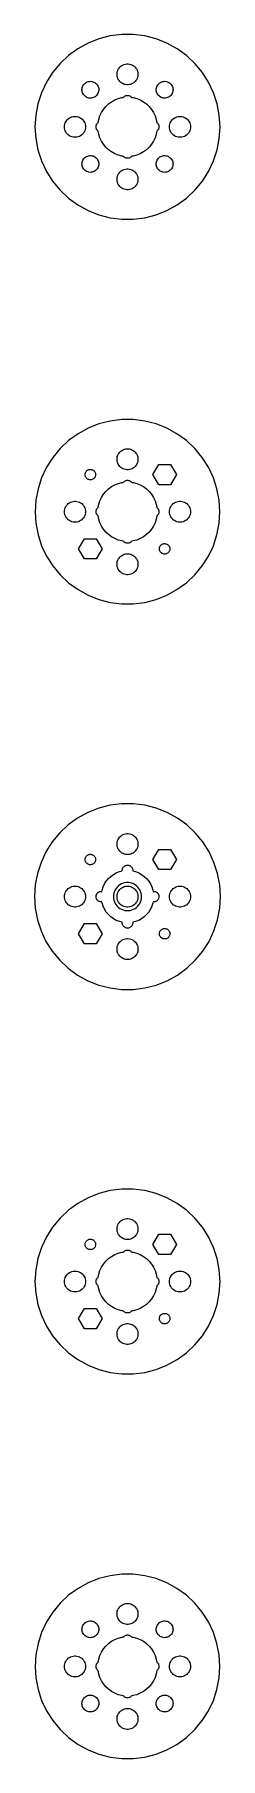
# Model space of a CAD drawing. Header units: metres. Extents: x -27 to 27, y -26 to 466.
import ezdxf

# ---------------------------------------------------------------- set-up
doc = ezdxf.new("R2010")
doc.units = ezdxf.units.M

msp = doc.modelspace()

# ---------------------------------------------------------------- linework, layer by layer
for p, q in [((-11.2605, 463.93), (-14.1709, 462.33)), ((-8.17249, 465.152), (-11.2605, 463.93)), ((-4.95561, 465.978), (-8.17249, 465.152)), ((-1.6606, 466.395), (-4.95561, 465.978)), ((1.6606, 466.395), (-1.6606, 466.395)), ((4.95561, 465.978), (1.6606, 466.395)), ((8.17249, 465.152), (4.95561, 465.978)), ((11.2605, 463.93), (8.17249, 465.152)), ((14.1709, 462.33), (11.2605, 463.93)), ((-16.8578, 460.378), (-19.2788, 458.104)), ((-14.1709, 462.33), (-16.8578, 460.378)), ((16.8578, 460.378), (14.1709, 462.33)), ((19.2788, 458.104), (16.8578, 460.378)), ((-21.3958, 455.545), (-23.1754, 452.741)), ((-19.2788, 458.104), (-21.3958, 455.545)), ((-3, 455), (-2.97633, 455.376)), ((-2.97633, 454.624), (-3, 455)), ((-2.97633, 455.376), (-2.90575, 455.746)), ((-2.90575, 454.254), (-2.97633, 454.624)), ((-2.90575, 455.746), (-2.78932, 456.104)), ((-2.78932, 453.896), (-2.90575, 454.254)), ((-2.78932, 456.104), (-2.62891, 456.445)), ((-2.62891, 453.555), (-2.78932, 453.896)), ((-2.62891, 456.445), (-2.42705, 456.763)), ((-2.42705, 453.237), (-2.62891, 453.555)), ((-2.42705, 456.763), (-2.1869, 457.054)), ((-2.1869, 457.054), (-1.91226, 457.312)), ((-1.91226, 457.312), (-1.60747, 457.533)), ((-1.60747, 457.533), (-1.27733, 457.714)), ((-1.27733, 457.714), (-0.927048, 457.853)), ((-0.927048, 457.853), (-0.562134, 457.947)), ((-0.562134, 457.947), (-0.18837, 457.994)), ((-0.18837, 457.994), (0.18837, 457.994)), ((0.18837, 457.994), (0.562134, 457.947)), ((0.562134, 457.947), (0.927048, 457.853)), ((0.927048, 457.853), (1.27733, 457.714)), ((1.27733, 457.714), (1.60747, 457.533)), ((1.60747, 457.533), (1.91226, 457.312)), ((1.91226, 457.312), (2.1869, 457.054)), ((2.1869, 457.054), (2.42705, 456.763)), ((2.42705, 456.763), (2.62891, 456.445)), ((2.62891, 453.555), (2.42705, 453.237)), ((2.62891, 456.445), (2.78932, 456.104)), ((2.78932, 453.896), (2.62891, 453.555)), ((2.78932, 456.104), (2.90575, 455.746)), ((2.90575, 454.254), (2.78932, 453.896)), ((2.90575, 455.746), (2.97633, 455.376)), ((2.97633, 454.624), (2.90575, 454.254)), ((2.97633, 455.376), (3, 455)), ((3, 455), (2.97633, 454.624)), ((21.3958, 455.545), (19.2788, 458.104)), ((23.1754, 452.741), (21.3958, 455.545)), ((-24.5895, 449.736), (-25.6158, 446.577)), ((-23.1754, 452.741), (-24.5895, 449.736)), ((-13.0065, 450.557), (-12.9939, 450.858)), ((-12.9812, 450.256), (-13.0065, 450.557)), ((-12.9939, 450.858), (-12.9436, 451.155)), ((-12.9186, 449.962), (-12.9812, 450.256)), ((-12.9436, 451.155), (-12.8565, 451.444)), ((-12.8195, 449.677), (-12.9186, 449.962)), ((-12.8565, 451.444), (-12.7339, 451.719)), ((-12.6855, 449.407), (-12.8195, 449.677)), ((-12.7339, 451.719), (-12.5777, 451.977)), ((-12.5187, 449.156), (-12.6855, 449.407)), ((-12.5777, 451.977), (-12.3905, 452.213)), ((-12.3217, 448.928), (-12.5187, 449.156)), ((-12.3905, 452.213), (-12.1752, 452.424)), ((-12.0977, 448.726), (-12.3217, 448.928)), ((-12.1752, 452.424), (-11.9351, 452.606)), ((-11.8503, 448.554), (-12.0977, 448.726)), ((-11.9351, 452.606), (-11.6741, 452.757)), ((-11.5832, 448.414), (-11.8503, 448.554)), ((-11.6741, 452.757), (-11.3963, 452.873)), ((-11.3007, 448.309), (-11.5832, 448.414)), ((-11.3963, 452.873), (-11.106, 452.955)), ((-11.106, 452.955), (-10.8078, 452.999)), ((-10.8078, 452.999), (-10.5065, 453.005)), ((-10.5065, 453.005), (-10.2067, 452.973)), ((-10.2067, 452.973), (-9.91331, 452.905)), ((-9.91331, 452.905), (-9.63083, 452.799)), ((-9.53987, 448.457), (-9.81772, 448.34)), ((-9.63083, 452.799), (-9.36372, 452.66)), ((-9.27885, 448.608), (-9.53987, 448.457)), ((-9.36372, 452.66), (-9.11624, 452.488)), ((-9.03879, 448.79), (-9.27885, 448.608)), ((-9.11624, 452.488), (-8.89226, 452.286)), ((-8.82344, 449.001), (-9.03879, 448.79)), ((-8.89226, 452.286), (-8.69533, 452.058)), ((-8.63623, 449.237), (-8.82344, 449.001)), ((-8.69533, 452.058), (-8.52853, 451.807)), ((-8.4801, 449.495), (-8.63623, 449.237)), ((-8.52853, 451.807), (-8.39452, 451.537)), ((-8.35751, 449.77), (-8.4801, 449.495)), ((-8.39452, 451.537), (-8.29539, 451.252)), ((-8.2704, 450.059), (-8.35751, 449.77)), ((-8.29539, 451.252), (-8.23274, 450.958)), ((-8.22014, 450.356), (-8.2704, 450.059)), ((-8.23274, 450.958), (-8.20752, 450.657)), ((-8.20752, 450.657), (-8.22014, 450.356)), ((-2.1869, 452.946), (-2.42705, 453.237)), ((-1.91226, 452.688), (-2.1869, 452.946)), ((-1.60747, 452.467), (-1.91226, 452.688)), ((-1.27733, 452.286), (-1.60747, 452.467)), ((-1.59273, 448.349), (-1.19904, 448.399)), ((-0.927048, 452.147), (-1.27733, 452.286)), ((-1.19904, 448.399), (-1.09344, 448.527)), ((-1.09344, 448.527), (-0.956131, 448.656)), ((-0.956131, 448.656), (-0.803726, 448.766)), ((-0.562134, 452.053), (-0.927048, 452.147)), ((-0.803726, 448.766), (-0.638657, 448.857)), ((-0.638657, 448.857), (-0.463516, 448.927)), ((-0.18837, 452.006), (-0.562134, 452.053)), ((-0.463516, 448.927), (-0.281067, 448.973)), ((-0.281067, 448.973), (-0.094177, 448.997)), ((0.18837, 452.006), (-0.18837, 452.006)), ((-0.094177, 448.997), (0.094177, 448.997)), ((0.094177, 448.997), (0.281067, 448.973)), ((0.562134, 452.053), (0.18837, 452.006)), ((0.281067, 448.973), (0.463516, 448.927)), ((0.463516, 448.927), (0.638657, 448.857)), ((0.927048, 452.147), (0.562134, 452.053)), ((0.638657, 448.857), (0.803726, 448.766)), ((0.803726, 448.766), (0.956131, 448.656)), ((1.27733, 452.286), (0.927048, 452.147)), ((0.956131, 448.656), (1.09344, 448.527)), ((1.09344, 448.527), (1.19904, 448.399)), ((1.19904, 448.399), (1.59273, 448.349)), ((1.60747, 452.467), (1.27733, 452.286)), ((1.91226, 452.688), (1.60747, 452.467)), ((2.1869, 452.946), (1.91226, 452.688)), ((2.42705, 453.237), (2.1869, 452.946)), ((8.20752, 450.557), (8.22014, 450.858)), ((8.23274, 450.256), (8.20752, 450.557)), ((8.22014, 450.858), (8.2704, 451.155)), ((8.29539, 449.962), (8.23274, 450.256)), ((8.2704, 451.155), (8.35751, 451.444)), ((8.39452, 449.677), (8.29539, 449.962)), ((8.35751, 451.444), (8.4801, 451.719)), ((8.52853, 449.407), (8.39452, 449.677)), ((8.4801, 451.719), (8.63623, 451.977)), ((8.69533, 449.156), (8.52853, 449.407)), ((8.63623, 451.977), (8.82344, 452.213)), ((8.89226, 448.928), (8.69533, 449.156)), ((8.82344, 452.213), (9.03879, 452.424)), ((9.11624, 448.726), (8.89226, 448.928)), ((9.03879, 452.424), (9.27885, 452.606)), ((9.36372, 448.554), (9.11624, 448.726)), ((9.27885, 452.606), (9.53987, 452.757)), ((9.63083, 448.414), (9.36372, 448.554)), ((9.53987, 452.757), (9.81772, 452.873)), ((9.91331, 448.309), (9.63083, 448.414)), ((9.81772, 452.873), (10.108, 452.955)), ((10.108, 452.955), (10.4062, 452.999)), ((10.4062, 452.999), (10.7075, 453.005)), ((10.7075, 453.005), (11.0072, 452.973)), ((11.0072, 452.973), (11.3007, 452.905)), ((11.3007, 452.905), (11.5832, 452.799)), ((11.6741, 448.457), (11.3963, 448.34)), ((11.5832, 452.799), (11.8503, 452.66)), ((11.9351, 448.608), (11.6741, 448.457)), ((11.8503, 452.66), (12.0977, 452.488)), ((12.1752, 448.79), (11.9351, 448.608)), ((12.0977, 452.488), (12.3217, 452.286)), ((12.3905, 449.001), (12.1752, 448.79)), ((12.3217, 452.286), (12.5187, 452.058)), ((12.5777, 449.237), (12.3905, 449.001)), ((12.5187, 452.058), (12.6855, 451.807)), ((12.7339, 449.495), (12.5777, 449.237)), ((12.6855, 451.807), (12.8195, 451.537)), ((12.8565, 449.77), (12.7339, 449.495)), ((12.8195, 451.537), (12.9186, 451.252)), ((12.9436, 450.059), (12.8565, 449.77)), ((12.9186, 451.252), (12.9812, 450.958)), ((12.9939, 450.356), (12.9436, 450.059)), ((12.9812, 450.958), (13.0065, 450.657)), ((13.0065, 450.657), (12.9939, 450.356)), ((24.5895, 449.736), (23.1754, 452.741)), ((25.6158, 446.577), (24.5895, 449.736)), ((-25.6158, 446.577), (-26.2382, 443.315)), ((-11.0072, 448.241), (-11.3007, 448.309)), ((-10.7075, 448.209), (-11.0072, 448.241)), ((-10.4062, 448.215), (-10.7075, 448.209)), ((-10.108, 448.259), (-10.4062, 448.215)), ((-9.81772, 448.34), (-10.108, 448.259)), ((-7.90309, 443.129), (-7.44859, 444.095)), ((-7.44859, 444.095), (-6.87663, 444.996)), ((-6.87663, 444.996), (-6.19623, 445.819)), ((-6.19623, 445.819), (-5.41809, 446.549)), ((-5.41809, 446.549), (-4.55452, 447.177)), ((-4.55452, 447.177), (-3.61911, 447.691)), ((-3.61911, 447.691), (-2.62663, 448.084)), ((-2.62663, 448.084), (-1.59273, 448.349)), ((1.59273, 448.349), (2.62663, 448.084)), ((2.62663, 448.084), (3.61911, 447.691)), ((3.61911, 447.691), (4.55452, 447.177)), ((4.55452, 447.177), (5.41809, 446.549)), ((5.41809, 446.549), (6.19623, 445.819)), ((6.19623, 445.819), (6.87663, 444.996)), ((6.87663, 444.996), (7.44859, 444.095)), ((7.44859, 444.095), (7.90309, 443.129)), ((10.2067, 448.241), (9.91331, 448.309)), ((10.5065, 448.209), (10.2067, 448.241)), ((10.8078, 448.215), (10.5065, 448.209)), ((11.106, 448.259), (10.8078, 448.215)), ((11.3963, 448.34), (11.106, 448.259)), ((26.2382, 443.315), (25.6158, 446.577)), ((-26.2382, 443.315), (-26.4467, 440)), ((-26.4467, 440), (-26.2382, 436.685)), ((-18, 440), (-17.9763, 440.376)), ((-17.9763, 439.624), (-18, 440)), ((-17.9763, 440.376), (-17.9057, 440.746)), ((-17.9057, 439.254), (-17.9763, 439.624)), ((-17.9057, 440.746), (-17.7893, 441.104)), ((-17.7893, 438.896), (-17.9057, 439.254)), ((-17.7893, 441.104), (-17.6289, 441.445)), ((-17.6289, 438.555), (-17.7893, 438.896)), ((-17.6289, 441.445), (-17.427, 441.763)), ((-17.427, 438.237), (-17.6289, 438.555)), ((-17.427, 441.763), (-17.1869, 442.054)), ((-17.1869, 442.054), (-16.9123, 442.312)), ((-16.9123, 442.312), (-16.6075, 442.533)), ((-16.6075, 442.533), (-16.2773, 442.714)), ((-16.2773, 442.714), (-15.927, 442.853)), ((-15.927, 442.853), (-15.5621, 442.947)), ((-15.5621, 442.947), (-15.1884, 442.994)), ((-15.1884, 442.994), (-14.8116, 442.994)), ((-14.8116, 442.994), (-14.4379, 442.947)), ((-14.4379, 442.947), (-14.0729, 442.853)), ((-14.0729, 442.853), (-13.7227, 442.714)), ((-13.7227, 442.714), (-13.3925, 442.533)), ((-13.3925, 442.533), (-13.0877, 442.312)), ((-13.0877, 442.312), (-12.8131, 442.054)), ((-12.8131, 442.054), (-12.5729, 441.763)), ((-12.5729, 441.763), (-12.3711, 441.445)), ((-12.3711, 438.555), (-12.5729, 438.237)), ((-12.3711, 441.445), (-12.2107, 441.104)), ((-12.2107, 438.896), (-12.3711, 438.555)), ((-12.2107, 441.104), (-12.0942, 440.746)), ((-12.0942, 439.254), (-12.2107, 438.896)), ((-12.0942, 440.746), (-12.0237, 440.376)), ((-12.0237, 439.624), (-12.0942, 439.254)), ((-12.0237, 440.376), (-12, 440)), ((-12, 440), (-12.0237, 439.624)), ((-9, 440), (-8.98816, 440.188)), ((-8.98816, 439.812), (-9, 440)), ((-8.98816, 440.188), (-8.95287, 440.373)), ((-8.95287, 439.627), (-8.98816, 439.812)), ((-8.95287, 440.373), (-8.89465, 440.552)), ((-8.89465, 439.448), (-8.95287, 439.627)), ((-8.89465, 440.552), (-8.81445, 440.723)), ((-8.81445, 439.277), (-8.89465, 439.448)), ((-8.81445, 440.723), (-8.71352, 440.882)), ((-8.71352, 439.118), (-8.81445, 439.277)), ((-8.71352, 440.882), (-8.59344, 441.027)), ((-8.59344, 438.973), (-8.71352, 439.118)), ((-8.59344, 441.027), (-8.45613, 441.156)), ((-8.45613, 438.844), (-8.59344, 438.973)), ((-8.45613, 441.156), (-8.40921, 441.19)), ((-8.40921, 438.81), (-8.45613, 438.844)), ((-8.40921, 441.19), (-8.23296, 442.114)), ((-8.23296, 437.886), (-8.40921, 438.81)), ((-8.23296, 442.114), (-7.90309, 443.129)), ((7.90309, 443.129), (8.23296, 442.114)), ((8.23296, 442.114), (8.40921, 441.19)), ((8.40921, 438.81), (8.23296, 437.886)), ((8.40921, 441.19), (8.45613, 441.156)), ((8.45613, 438.844), (8.40921, 438.81)), ((8.45613, 441.156), (8.59344, 441.027)), ((8.59344, 438.973), (8.45613, 438.844)), ((8.59344, 441.027), (8.71352, 440.882)), ((8.71352, 439.118), (8.59344, 438.973)), ((8.71352, 440.882), (8.81445, 440.723)), ((8.81445, 439.277), (8.71352, 439.118)), ((8.81445, 440.723), (8.89465, 440.552)), ((8.89465, 439.448), (8.81445, 439.277)), ((8.89465, 440.552), (8.95287, 440.373)), ((8.95287, 439.627), (8.89465, 439.448)), ((8.95287, 440.373), (8.98816, 440.188)), ((8.98816, 439.812), (8.95287, 439.627)), ((8.98816, 440.188), (9, 440)), ((9, 440), (8.98816, 439.812)), ((12, 440), (12.0237, 440.376)), ((12.0237, 439.624), (12, 440)), ((12.0237, 440.376), (12.0942, 440.746)), ((12.0942, 439.254), (12.0237, 439.624)), ((12.0942, 440.746), (12.2107, 441.104)), ((12.2107, 438.896), (12.0942, 439.254)), ((12.2107, 441.104), (12.3711, 441.445)), ((12.3711, 438.555), (12.2107, 438.896)), ((12.3711, 441.445), (12.5729, 441.763)), ((12.5729, 438.237), (12.3711, 438.555)), ((12.5729, 441.763), (12.8131, 442.054)), ((12.8131, 442.054), (13.0877, 442.312)), ((13.0877, 442.312), (13.3925, 442.533)), ((13.3925, 442.533), (13.7227, 442.714)), ((13.7227, 442.714), (14.0729, 442.853)), ((14.0729, 442.853), (14.4379, 442.947)), ((14.4379, 442.947), (14.8116, 442.994)), ((14.8116, 442.994), (15.1884, 442.994)), ((15.1884, 442.994), (15.5621, 442.947)), ((15.5621, 442.947), (15.927, 442.853)), ((15.927, 442.853), (16.2773, 442.714)), ((16.2773, 442.714), (16.6075, 442.533)), ((16.6075, 442.533), (16.9123, 442.312)), ((16.9123, 442.312), (17.1869, 442.054)), ((17.1869, 442.054), (17.427, 441.763)), ((17.427, 441.763), (17.6289, 441.445)), ((17.6289, 438.555), (17.427, 438.237)), ((17.6289, 441.445), (17.7893, 441.104)), ((17.7893, 438.896), (17.6289, 438.555)), ((17.7893, 441.104), (17.9057, 440.746)), ((17.9057, 439.254), (17.7893, 438.896)), ((17.9057, 440.746), (17.9763, 440.376)), ((17.9763, 439.624), (17.9057, 439.254)), ((17.9763, 440.376), (18, 440)), ((18, 440), (17.9763, 439.624)), ((26.4467, 440), (26.2382, 443.315)), ((26.2382, 436.685), (26.4467, 440)), ((-26.2382, 436.685), (-25.6158, 433.423)), ((-17.1869, 437.946), (-17.427, 438.237)), ((-16.9123, 437.688), (-17.1869, 437.946)), ((-16.6075, 437.467), (-16.9123, 437.688)), ((-16.2773, 437.286), (-16.6075, 437.467)), ((-15.927, 437.147), (-16.2773, 437.286)), ((-15.5621, 437.053), (-15.927, 437.147)), ((-15.1884, 437.006), (-15.5621, 437.053)), ((-14.8116, 437.006), (-15.1884, 437.006)), ((-14.4379, 437.053), (-14.8116, 437.006)), ((-14.0729, 437.147), (-14.4379, 437.053)), ((-13.7227, 437.286), (-14.0729, 437.147)), ((-13.3925, 437.467), (-13.7227, 437.286)), ((-13.0877, 437.688), (-13.3925, 437.467)), ((-12.8131, 437.946), (-13.0877, 437.688)), ((-12.5729, 438.237), (-12.8131, 437.946)), ((-7.90309, 436.871), (-8.23296, 437.886)), ((-7.44859, 435.905), (-7.90309, 436.871)), ((-6.87663, 435.004), (-7.44859, 435.905)), ((-6.19623, 434.181), (-6.87663, 435.004)), ((-5.41809, 433.451), (-6.19623, 434.181)), ((6.19623, 434.181), (5.41809, 433.451)), ((6.87663, 435.004), (6.19623, 434.181)), ((7.44859, 435.905), (6.87663, 435.004)), ((7.90309, 436.871), (7.44859, 435.905)), ((8.23296, 437.886), (7.90309, 436.871)), ((12.8131, 437.946), (12.5729, 438.237)), ((13.0877, 437.688), (12.8131, 437.946)), ((13.3925, 437.467), (13.0877, 437.688)), ((13.7227, 437.286), (13.3925, 437.467)), ((14.0729, 437.147), (13.7227, 437.286)), ((14.4379, 437.053), (14.0729, 437.147)), ((14.8116, 437.006), (14.4379, 437.053)), ((15.1884, 437.006), (14.8116, 437.006)), ((15.5621, 437.053), (15.1884, 437.006)), ((15.927, 437.147), (15.5621, 437.053)), ((16.2773, 437.286), (15.927, 437.147)), ((16.6075, 437.467), (16.2773, 437.286)), ((16.9123, 437.688), (16.6075, 437.467)), ((17.1869, 437.946), (16.9123, 437.688)), ((17.427, 438.237), (17.1869, 437.946)), ((25.6158, 433.423), (26.2382, 436.685)), ((-25.6158, 433.423), (-24.5895, 430.264)), ((-24.5895, 430.264), (-23.1754, 427.259)), ((-13.0065, 429.343), (-12.9939, 429.644)), ((-12.9812, 429.042), (-13.0065, 429.343)), ((-12.9939, 429.644), (-12.9436, 429.941)), ((-12.9186, 428.748), (-12.9812, 429.042)), ((-12.9436, 429.941), (-12.8565, 430.23)), ((-12.8195, 428.463), (-12.9186, 428.748)), ((-12.8565, 430.23), (-12.7339, 430.505)), ((-12.7339, 430.505), (-12.5777, 430.763)), ((-12.5777, 430.763), (-12.3905, 430.999)), ((-12.3905, 430.999), (-12.1752, 431.21)), ((-12.1752, 431.21), (-11.9351, 431.392)), ((-11.9351, 431.392), (-11.6741, 431.543)), ((-11.6741, 431.543), (-11.3963, 431.66)), ((-11.3963, 431.66), (-11.106, 431.741)), ((-11.106, 431.741), (-10.8078, 431.785)), ((-10.8078, 431.785), (-10.5065, 431.791)), ((-10.5065, 431.791), (-10.2067, 431.759)), ((-10.2067, 431.759), (-9.91331, 431.691)), ((-9.91331, 431.691), (-9.63083, 431.586)), ((-9.63083, 431.586), (-9.36372, 431.446)), ((-9.36372, 431.446), (-9.11624, 431.274)), ((-9.11624, 431.274), (-8.89226, 431.072)), ((-8.89226, 431.072), (-8.69533, 430.844)), ((-8.69533, 430.844), (-8.52853, 430.593)), ((-8.52853, 430.593), (-8.39452, 430.323)), ((-8.39452, 430.323), (-8.29539, 430.038)), ((-8.2704, 428.845), (-8.35751, 428.556)), ((-8.29539, 430.038), (-8.23274, 429.744)), ((-8.22014, 429.142), (-8.2704, 428.845)), ((-8.23274, 429.744), (-8.20752, 429.443)), ((-8.20752, 429.443), (-8.22014, 429.142)), ((-4.55452, 432.823), (-5.41809, 433.451)), ((-3.61911, 432.309), (-4.55452, 432.823)), ((-2.62663, 431.916), (-3.61911, 432.309)), ((-1.59273, 431.651), (-2.62663, 431.916)), ((-1.19904, 431.601), (-1.59273, 431.651)), ((-1.09344, 431.473), (-1.19904, 431.601)), ((-0.956131, 431.344), (-1.09344, 431.473)), ((-0.803726, 431.234), (-0.956131, 431.344)), ((-0.638657, 431.143), (-0.803726, 431.234)), ((-0.463516, 431.073), (-0.638657, 431.143)), ((-0.281067, 431.027), (-0.463516, 431.073)), ((-0.094177, 431.003), (-0.281067, 431.027)), ((0.094177, 431.003), (-0.094177, 431.003)), ((0.281067, 431.027), (0.094177, 431.003)), ((0.463516, 431.073), (0.281067, 431.027)), ((0.638657, 431.143), (0.463516, 431.073)), ((0.803726, 431.234), (0.638657, 431.143)), ((0.956131, 431.344), (0.803726, 431.234)), ((1.09344, 431.473), (0.956131, 431.344)), ((1.19904, 431.601), (1.09344, 431.473)), ((1.59273, 431.651), (1.19904, 431.601)), ((2.62663, 431.916), (1.59273, 431.651)), ((3.61911, 432.309), (2.62663, 431.916)), ((4.55452, 432.823), (3.61911, 432.309)), ((5.41809, 433.451), (4.55452, 432.823)), ((8.20752, 429.343), (8.22014, 429.644)), ((8.23274, 429.042), (8.20752, 429.343)), ((8.22014, 429.644), (8.2704, 429.941)), ((8.29539, 428.748), (8.23274, 429.042)), ((8.2704, 429.941), (8.35751, 430.23)), ((8.39452, 428.463), (8.29539, 428.748)), ((8.35751, 430.23), (8.4801, 430.505)), ((8.4801, 430.505), (8.63623, 430.763)), ((8.63623, 430.763), (8.82344, 430.999)), ((8.82344, 430.999), (9.03879, 431.21)), ((9.03879, 431.21), (9.27885, 431.392)), ((9.27885, 431.392), (9.53987, 431.543)), ((9.53987, 431.543), (9.81772, 431.66)), ((9.81772, 431.66), (10.108, 431.741)), ((10.108, 431.741), (10.4062, 431.785)), ((10.4062, 431.785), (10.7075, 431.791)), ((10.7075, 431.791), (11.0072, 431.759)), ((11.0072, 431.759), (11.3007, 431.691)), ((11.3007, 431.691), (11.5832, 431.586)), ((11.5832, 431.586), (11.8503, 431.446)), ((11.8503, 431.446), (12.0977, 431.274)), ((12.0977, 431.274), (12.3217, 431.072)), ((12.3217, 431.072), (12.5187, 430.844)), ((12.5187, 430.844), (12.6855, 430.593)), ((12.6855, 430.593), (12.8195, 430.323)), ((12.8195, 430.323), (12.9186, 430.038)), ((12.9436, 428.845), (12.8565, 428.556)), ((12.9186, 430.038), (12.9812, 429.744)), ((12.9939, 429.142), (12.9436, 428.845)), ((12.9812, 429.744), (13.0065, 429.443)), ((13.0065, 429.443), (12.9939, 429.142)), ((23.1754, 427.259), (24.5895, 430.264)), ((24.5895, 430.264), (25.6158, 433.423)), ((-23.1754, 427.259), (-21.3958, 424.455)), ((-21.3958, 424.455), (-19.2788, 421.896)), ((-12.6855, 428.193), (-12.8195, 428.463)), ((-12.5187, 427.942), (-12.6855, 428.193)), ((-12.3217, 427.714), (-12.5187, 427.942)), ((-12.0977, 427.512), (-12.3217, 427.714)), ((-11.8503, 427.34), (-12.0977, 427.512)), ((-11.5832, 427.201), (-11.8503, 427.34)), ((-11.3007, 427.095), (-11.5832, 427.201)), ((-11.0072, 427.027), (-11.3007, 427.095)), ((-10.7075, 426.995), (-11.0072, 427.027)), ((-10.4062, 427.001), (-10.7075, 426.995)), ((-10.108, 427.045), (-10.4062, 427.001)), ((-9.81772, 427.127), (-10.108, 427.045)), ((-9.53987, 427.243), (-9.81772, 427.127)), ((-9.27885, 427.394), (-9.53987, 427.243)), ((-9.03879, 427.576), (-9.27885, 427.394)), ((-8.82344, 427.787), (-9.03879, 427.576)), ((-8.63623, 428.023), (-8.82344, 427.787)), ((-8.4801, 428.281), (-8.63623, 428.023)), ((-8.35751, 428.556), (-8.4801, 428.281)), ((-3, 425), (-2.97633, 425.376)), ((-2.97633, 424.624), (-3, 425)), ((-2.97633, 425.376), (-2.90575, 425.746)), ((-2.90575, 424.254), (-2.97633, 424.624)), ((-2.90575, 425.746), (-2.78932, 426.104)), ((-2.78932, 423.896), (-2.90575, 424.254)), ((-2.78932, 426.104), (-2.62891, 426.445)), ((-2.62891, 423.555), (-2.78932, 423.896)), ((-2.62891, 426.445), (-2.42705, 426.763)), ((-2.42705, 426.763), (-2.1869, 427.054)), ((-2.1869, 427.054), (-1.91226, 427.312)), ((-1.91226, 427.312), (-1.60747, 427.533)), ((-1.60747, 427.533), (-1.27733, 427.714)), ((-1.27733, 427.714), (-0.927048, 427.853)), ((-0.927048, 427.853), (-0.562134, 427.947)), ((-0.562134, 427.947), (-0.18837, 427.994)), ((-0.18837, 427.994), (0.18837, 427.994)), ((0.18837, 427.994), (0.562134, 427.947)), ((0.562134, 427.947), (0.927048, 427.853)), ((0.927048, 427.853), (1.27733, 427.714)), ((1.27733, 427.714), (1.60747, 427.533)), ((1.60747, 427.533), (1.91226, 427.312)), ((1.91226, 427.312), (2.1869, 427.054)), ((2.1869, 427.054), (2.42705, 426.763)), ((2.42705, 426.763), (2.62891, 426.445)), ((2.62891, 426.445), (2.78932, 426.104)), ((2.78932, 423.896), (2.62891, 423.555)), ((2.78932, 426.104), (2.90575, 425.746)), ((2.90575, 424.254), (2.78932, 423.896)), ((2.90575, 425.746), (2.97633, 425.376)), ((2.97633, 424.624), (2.90575, 424.254)), ((2.97633, 425.376), (3, 425)), ((3, 425), (2.97633, 424.624)), ((8.52853, 428.193), (8.39452, 428.463)), ((8.69533, 427.942), (8.52853, 428.193)), ((8.89226, 427.714), (8.69533, 427.942)), ((9.11624, 427.512), (8.89226, 427.714)), ((9.36372, 427.34), (9.11624, 427.512)), ((9.63083, 427.201), (9.36372, 427.34)), ((9.91331, 427.095), (9.63083, 427.201)), ((10.2067, 427.027), (9.91331, 427.095)), ((10.5065, 426.995), (10.2067, 427.027)), ((10.8078, 427.001), (10.5065, 426.995)), ((11.106, 427.045), (10.8078, 427.001)), ((11.3963, 427.127), (11.106, 427.045)), ((11.6741, 427.243), (11.3963, 427.127)), ((11.9351, 427.394), (11.6741, 427.243)), ((12.1752, 427.576), (11.9351, 427.394)), ((12.3905, 427.787), (12.1752, 427.576)), ((12.5777, 428.023), (12.3905, 427.787)), ((12.7339, 428.281), (12.5777, 428.023)), ((12.8565, 428.556), (12.7339, 428.281)), ((19.2788, 421.896), (21.3958, 424.455)), ((21.3958, 424.455), (23.1754, 427.259)), ((-19.2788, 421.896), (-16.8578, 419.622)), ((-16.8578, 419.622), (-14.1709, 417.67)), ((-2.42705, 423.237), (-2.62891, 423.555)), ((-2.1869, 422.946), (-2.42705, 423.237)), ((-1.91226, 422.688), (-2.1869, 422.946)), ((-1.60747, 422.467), (-1.91226, 422.688)), ((-1.27733, 422.286), (-1.60747, 422.467)), ((-0.927048, 422.147), (-1.27733, 422.286)), ((-0.562134, 422.053), (-0.927048, 422.147)), ((-0.18837, 422.006), (-0.562134, 422.053)), ((0.18837, 422.006), (-0.18837, 422.006)), ((0.562134, 422.053), (0.18837, 422.006)), ((0.927048, 422.147), (0.562134, 422.053)), ((1.27733, 422.286), (0.927048, 422.147)), ((1.60747, 422.467), (1.27733, 422.286)), ((1.91226, 422.688), (1.60747, 422.467)), ((2.1869, 422.946), (1.91226, 422.688)), ((2.42705, 423.237), (2.1869, 422.946)), ((2.62891, 423.555), (2.42705, 423.237)), ((14.1709, 417.67), (16.8578, 419.622)), ((16.8578, 419.622), (19.2788, 421.896)), ((-14.1709, 417.67), (-11.2605, 416.07)), ((-11.2605, 416.07), (-8.17249, 414.848)), ((-8.17249, 414.848), (-4.95561, 414.022)), ((-4.95561, 414.022), (-1.6606, 413.605)), ((1.6606, 413.605), (4.95561, 414.022)), ((4.95561, 414.022), (8.17249, 414.848)), ((8.17249, 414.848), (11.2605, 416.07)), ((11.2605, 416.07), (14.1709, 417.67)), ((-1.6606, 413.605), (1.6606, 413.605)), ((-8.15088, 355.086), (-11.2307, 353.866)), ((-4.9425, 355.91), (-8.15088, 355.086)), ((-1.6562, 356.325), (-4.9425, 355.91)), ((1.6562, 356.325), (-1.6562, 356.325)), ((4.9425, 355.91), (1.6562, 356.325)), ((8.15088, 355.086), (4.9425, 355.91)), ((11.2307, 353.866), (8.15088, 355.086)), ((-16.8132, 350.324), (-19.2279, 348.056)), ((-14.1334, 352.271), (-16.8132, 350.324)), ((-11.2307, 353.866), (-14.1334, 352.271)), ((14.1334, 352.271), (11.2307, 353.866)), ((16.8132, 350.324), (14.1334, 352.271)), ((19.2279, 348.056), (16.8132, 350.324)), ((-21.3393, 345.504), (-23.1142, 342.707)), ((-19.2279, 348.056), (-21.3393, 345.504)), ((-3, 345), (-2.97633, 345.376)), ((-2.97633, 344.624), (-3, 345)), ((-2.97633, 345.376), (-2.90575, 345.746)), ((-2.90575, 345.746), (-2.78932, 346.104)), ((-2.78932, 346.104), (-2.62891, 346.445)), ((-2.62891, 346.445), (-2.42705, 346.763)), ((-2.42705, 346.763), (-2.1869, 347.054)), ((-2.1869, 347.054), (-1.91226, 347.312)), ((-1.91226, 347.312), (-1.60747, 347.533)), ((-1.60747, 347.533), (-1.27733, 347.714)), ((-1.27733, 347.714), (-0.927048, 347.853)), ((-0.927048, 347.853), (-0.562134, 347.947)), ((-0.562134, 347.947), (-0.18837, 347.994)), ((-0.18837, 347.994), (0.18837, 347.994)), ((0.18837, 347.994), (0.562134, 347.947)), ((0.562134, 347.947), (0.927048, 347.853)), ((0.927048, 347.853), (1.27733, 347.714)), ((1.27733, 347.714), (1.60747, 347.533)), ((1.60747, 347.533), (1.91226, 347.312)), ((1.91226, 347.312), (2.1869, 347.054)), ((2.1869, 347.054), (2.42705, 346.763)), ((2.42705, 346.763), (2.62891, 346.445)), ((2.62891, 346.445), (2.78932, 346.104)), ((2.78932, 346.104), (2.90575, 345.746)), ((2.90575, 345.746), (2.97633, 345.376)), ((2.97633, 345.376), (3, 345)), ((3, 345), (2.97633, 344.624)), ((21.3393, 345.504), (19.2279, 348.056)), ((23.1142, 342.707), (21.3393, 345.504)), ((-23.1142, 342.707), (-24.5245, 339.71)), ((-12.1067, 340.576), (-12.0988, 340.764)), ((-12.0909, 340.388), (-12.1067, 340.576)), ((-12.0988, 340.764), (-12.0674, 340.95)), ((-12.0517, 340.204), (-12.0909, 340.388)), ((-12.0674, 340.95), (-12.0129, 341.13)), ((-11.9898, 340.026), (-12.0517, 340.204)), ((-12.0129, 341.13), (-11.9363, 341.302)), ((-11.906, 339.857), (-11.9898, 340.026)), ((-11.9363, 341.302), (-11.8387, 341.463)), ((-11.8387, 341.463), (-11.7217, 341.611)), ((-11.7217, 341.611), (-11.5871, 341.742)), ((-11.5871, 341.742), (-11.4371, 341.856)), ((-11.4371, 341.856), (-11.2739, 341.951)), ((-11.2739, 341.951), (-11.1003, 342.024)), ((-11.1003, 342.024), (-10.9189, 342.074)), ((-10.9189, 342.074), (-10.7325, 342.102)), ((-10.7325, 342.102), (-10.5442, 342.106)), ((-10.5442, 342.106), (-10.3568, 342.086)), ((-10.3568, 342.086), (-10.1734, 342.043)), ((-10.1734, 342.043), (-9.99689, 341.977)), ((-9.99689, 341.977), (-9.82996, 341.89)), ((-9.82996, 341.89), (-9.67528, 341.783)), ((-9.67528, 341.783), (-9.53528, 341.656)), ((-9.53528, 341.656), (-9.4122, 341.514)), ((-9.4122, 341.514), (-9.30795, 341.357)), ((-9.30795, 341.357), (-9.2242, 341.188)), ((-9.20107, 340.084), (-9.27768, 339.912)), ((-9.2242, 341.188), (-9.16225, 341.01)), ((-9.14662, 340.264), (-9.20107, 340.084)), ((-9.16225, 341.01), (-9.12308, 340.826)), ((-9.1152, 340.45), (-9.14662, 340.264)), ((-9.12308, 340.826), (-9.10732, 340.638)), ((-9.10732, 340.638), (-9.1152, 340.45)), ((-2.90575, 344.254), (-2.97633, 344.624)), ((-2.78932, 343.896), (-2.90575, 344.254)), ((-2.62891, 343.555), (-2.78932, 343.896)), ((-2.42705, 343.237), (-2.62891, 343.555)), ((-2.1869, 342.946), (-2.42705, 343.237)), ((-1.91226, 342.688), (-2.1869, 342.946)), ((-1.60747, 342.467), (-1.91226, 342.688)), ((-1.27733, 342.286), (-1.60747, 342.467)), ((-0.927048, 342.147), (-1.27733, 342.286)), ((-0.562134, 342.053), (-0.927048, 342.147)), ((-0.18837, 342.006), (-0.562134, 342.053)), ((0.18837, 342.006), (-0.18837, 342.006)), ((0.562134, 342.053), (0.18837, 342.006)), ((0.927048, 342.147), (0.562134, 342.053)), ((1.27733, 342.286), (0.927048, 342.147)), ((1.60747, 342.467), (1.27733, 342.286)), ((1.91226, 342.688), (1.60747, 342.467)), ((2.1869, 342.946), (1.91226, 342.688)), ((2.42705, 343.237), (2.1869, 342.946)), ((2.62891, 343.555), (2.42705, 343.237)), ((2.78932, 343.896), (2.62891, 343.555)), ((2.90575, 344.254), (2.78932, 343.896)), ((2.97633, 344.624), (2.90575, 344.254)), ((7.26039, 340.607), (8.93369, 343.505)), ((8.9337, 337.709), (7.26039, 340.607)), ((8.93369, 343.505), (12.2803, 343.505)), ((12.2803, 343.505), (13.9536, 340.607)), ((13.9536, 340.607), (12.2803, 337.709)), ((24.5245, 339.71), (23.1142, 342.707)), ((-25.5481, 336.56), (-26.1688, 333.306)), ((-24.5245, 339.71), (-25.5481, 336.56)), ((-11.8018, 339.7), (-11.906, 339.857)), ((-11.6787, 339.557), (-11.8018, 339.7)), ((-11.5387, 339.431), (-11.6787, 339.557)), ((-11.384, 339.324), (-11.5387, 339.431)), ((-11.2171, 339.237), (-11.384, 339.324)), ((-11.0405, 339.171), (-11.2171, 339.237)), ((-10.8571, 339.128), (-11.0405, 339.171)), ((-10.6698, 339.108), (-10.8571, 339.128)), ((-10.4815, 339.112), (-10.6698, 339.108)), ((-10.2951, 339.14), (-10.4815, 339.112)), ((-10.1137, 339.19), (-10.2951, 339.14)), ((-9.94003, 339.263), (-10.1137, 339.19)), ((-9.7769, 339.358), (-9.94003, 339.263)), ((-9.62686, 339.471), (-9.7769, 339.358)), ((-9.49228, 339.603), (-9.62686, 339.471)), ((-9.37527, 339.751), (-9.49228, 339.603)), ((-9.27768, 339.912), (-9.37527, 339.751)), ((-6.87663, 334.996), (-6.19623, 335.819)), ((-6.19623, 335.819), (-5.41809, 336.549)), ((-5.41809, 336.549), (-4.55452, 337.177)), ((-4.55452, 337.177), (-3.61911, 337.691)), ((-3.61911, 337.691), (-2.62663, 338.084)), ((-2.62663, 338.084), (-1.59273, 338.349)), ((-1.59273, 338.349), (-1.19904, 338.399)), ((-1.19904, 338.399), (-1.09344, 338.527)), ((-1.09344, 338.527), (-0.956131, 338.656)), ((-0.956131, 338.656), (-0.803726, 338.766)), ((-0.803726, 338.766), (-0.638657, 338.857)), ((-0.638657, 338.857), (-0.463516, 338.927)), ((-0.463516, 338.927), (-0.281067, 338.973)), ((-0.281067, 338.973), (-0.094177, 338.997)), ((-0.094177, 338.997), (0.094177, 338.997)), ((0.094177, 338.997), (0.281067, 338.973)), ((0.281067, 338.973), (0.463516, 338.927)), ((0.463516, 338.927), (0.638657, 338.857)), ((0.638657, 338.857), (0.803726, 338.766)), ((0.803726, 338.766), (0.956131, 338.656)), ((0.956131, 338.656), (1.09344, 338.527)), ((1.09344, 338.527), (1.19904, 338.399)), ((1.19904, 338.399), (1.59273, 338.349)), ((1.59273, 338.349), (2.62663, 338.084)), ((2.62663, 338.084), (3.61911, 337.691)), ((3.61911, 337.691), (4.55452, 337.177)), ((4.55452, 337.177), (5.41809, 336.549)), ((5.41809, 336.549), (6.19623, 335.819)), ((6.19623, 335.819), (6.87663, 334.996)), ((12.2803, 337.709), (8.9337, 337.709)), ((25.5481, 336.56), (24.5245, 339.71)), ((26.1688, 333.306), (25.5481, 336.56)), ((-26.1688, 333.306), (-26.3768, 330)), ((-18, 330), (-17.9763, 330.376)), ((-17.9763, 330.376), (-17.9057, 330.746)), ((-17.9057, 330.746), (-17.7893, 331.104)), ((-17.7893, 331.104), (-17.6289, 331.445)), ((-17.6289, 331.445), (-17.427, 331.763)), ((-17.427, 331.763), (-17.1869, 332.054)), ((-17.1869, 332.054), (-16.9123, 332.312)), ((-16.9123, 332.312), (-16.6075, 332.533)), ((-16.6075, 332.533), (-16.2773, 332.714)), ((-16.2773, 332.714), (-15.927, 332.853)), ((-15.927, 332.853), (-15.5621, 332.947)), ((-15.5621, 332.947), (-15.1884, 332.994)), ((-15.1884, 332.994), (-14.8116, 332.994)), ((-14.8116, 332.994), (-14.4379, 332.947)), ((-14.4379, 332.947), (-14.0729, 332.853)), ((-14.0729, 332.853), (-13.7227, 332.714)), ((-13.7227, 332.714), (-13.3925, 332.533)), ((-13.3925, 332.533), (-13.0877, 332.312)), ((-13.0877, 332.312), (-12.8131, 332.054)), ((-12.8131, 332.054), (-12.5729, 331.763)), ((-12.5729, 331.763), (-12.3711, 331.445)), ((-12.3711, 331.445), (-12.2107, 331.104)), ((-12.2107, 331.104), (-12.0942, 330.746)), ((-12.0942, 330.746), (-12.0237, 330.376)), ((-12.0237, 330.376), (-12, 330)), ((-9, 330), (-8.98816, 330.188)), ((-8.98816, 330.188), (-8.95287, 330.373)), ((-8.95287, 330.373), (-8.89465, 330.552)), ((-8.89465, 330.552), (-8.81445, 330.723)), ((-8.81445, 330.723), (-8.71352, 330.882)), ((-8.71352, 330.882), (-8.59344, 331.027)), ((-8.59344, 331.027), (-8.45613, 331.156)), ((-8.45613, 331.156), (-8.40921, 331.19)), ((-8.40921, 331.19), (-8.23296, 332.114)), ((-8.23296, 332.114), (-7.90309, 333.129)), ((-7.90309, 333.129), (-7.44859, 334.095)), ((-7.44859, 334.095), (-6.87663, 334.996)), ((6.87663, 334.996), (7.44859, 334.095)), ((7.44859, 334.095), (7.90309, 333.129)), ((7.90309, 333.129), (8.23296, 332.114)), ((8.23296, 332.114), (8.40921, 331.19)), ((8.40921, 331.19), (8.45613, 331.156)), ((8.45613, 331.156), (8.59344, 331.027)), ((8.59344, 331.027), (8.71352, 330.882)), ((8.71352, 330.882), (8.81445, 330.723)), ((8.81445, 330.723), (8.89465, 330.552)), ((8.89465, 330.552), (8.95287, 330.373)), ((8.95287, 330.373), (8.98816, 330.188)), ((8.98816, 330.188), (9, 330)), ((12, 330), (12.0237, 330.376)), ((12.0237, 330.376), (12.0942, 330.746)), ((12.0942, 330.746), (12.2107, 331.104)), ((12.2107, 331.104), (12.3711, 331.445)), ((12.3711, 331.445), (12.5729, 331.763)), ((12.5729, 331.763), (12.8131, 332.054)), ((12.8131, 332.054), (13.0877, 332.312)), ((13.0877, 332.312), (13.3925, 332.533)), ((13.3925, 332.533), (13.7227, 332.714)), ((13.7227, 332.714), (14.0729, 332.853)), ((14.0729, 332.853), (14.4379, 332.947)), ((14.4379, 332.947), (14.8116, 332.994)), ((14.8116, 332.994), (15.1884, 332.994)), ((15.1884, 332.994), (15.5621, 332.947)), ((15.5621, 332.947), (15.927, 332.853)), ((15.927, 332.853), (16.2773, 332.714)), ((16.2773, 332.714), (16.6075, 332.533)), ((16.6075, 332.533), (16.9123, 332.312)), ((16.9123, 332.312), (17.1869, 332.054)), ((17.1869, 332.054), (17.427, 331.763)), ((17.427, 331.763), (17.6289, 331.445)), ((17.6289, 331.445), (17.7893, 331.104)), ((17.7893, 331.104), (17.9057, 330.746)), ((17.9057, 330.746), (17.9763, 330.376)), ((17.9763, 330.376), (18, 330)), ((26.3768, 330), (26.1688, 333.306)), ((-26.3768, 330), (-26.1688, 326.694)), ((-26.1688, 326.694), (-25.5481, 323.44)), ((-17.9763, 329.624), (-18, 330)), ((-17.9057, 329.254), (-17.9763, 329.624)), ((-17.7893, 328.896), (-17.9057, 329.254)), ((-17.6289, 328.555), (-17.7893, 328.896)), ((-17.427, 328.237), (-17.6289, 328.555)), ((-17.1869, 327.946), (-17.427, 328.237)), ((-16.9123, 327.688), (-17.1869, 327.946)), ((-16.6075, 327.467), (-16.9123, 327.688)), ((-16.2773, 327.286), (-16.6075, 327.467)), ((-15.927, 327.147), (-16.2773, 327.286)), ((-15.5621, 327.053), (-15.927, 327.147)), ((-15.1884, 327.006), (-15.5621, 327.053)), ((-14.8116, 327.006), (-15.1884, 327.006)), ((-14.4379, 327.053), (-14.8116, 327.006)), ((-14.0729, 327.147), (-14.4379, 327.053)), ((-13.7227, 327.286), (-14.0729, 327.147)), ((-13.3925, 327.467), (-13.7227, 327.286)), ((-13.0877, 327.688), (-13.3925, 327.467)), ((-12.8131, 327.946), (-13.0877, 327.688)), ((-12.5729, 328.237), (-12.8131, 327.946)), ((-12.3711, 328.555), (-12.5729, 328.237)), ((-12.2107, 328.896), (-12.3711, 328.555)), ((-12.0942, 329.254), (-12.2107, 328.896)), ((-12.0237, 329.624), (-12.0942, 329.254)), ((-12, 330), (-12.0237, 329.624)), ((-8.98816, 329.812), (-9, 330)), ((-8.95287, 329.627), (-8.98816, 329.812)), ((-8.89465, 329.448), (-8.95287, 329.627)), ((-8.81445, 329.277), (-8.89465, 329.448)), ((-8.71352, 329.118), (-8.81445, 329.277)), ((-8.59344, 328.973), (-8.71352, 329.118)), ((-8.45613, 328.844), (-8.59344, 328.973)), ((-8.40921, 328.81), (-8.45613, 328.844)), ((-8.23296, 327.886), (-8.40921, 328.81)), ((-7.90309, 326.871), (-8.23296, 327.886)), ((-7.44859, 325.905), (-7.90309, 326.871)), ((-6.87663, 325.004), (-7.44859, 325.905)), ((7.44859, 325.905), (6.87663, 325.004)), ((7.90309, 326.871), (7.44859, 325.905)), ((8.23296, 327.886), (7.90309, 326.871)), ((8.40921, 328.81), (8.23296, 327.886)), ((8.45613, 328.844), (8.40921, 328.81)), ((8.59344, 328.973), (8.45613, 328.844)), ((8.71352, 329.118), (8.59344, 328.973)), ((8.81445, 329.277), (8.71352, 329.118)), ((8.89465, 329.448), (8.81445, 329.277)), ((8.95287, 329.627), (8.89465, 329.448)), ((8.98816, 329.812), (8.95287, 329.627)), ((9, 330), (8.98816, 329.812)), ((12.0237, 329.624), (12, 330)), ((12.0942, 329.254), (12.0237, 329.624)), ((12.2107, 328.896), (12.0942, 329.254)), ((12.3711, 328.555), (12.2107, 328.896)), ((12.5729, 328.237), (12.3711, 328.555)), ((12.8131, 327.946), (12.5729, 328.237)), ((13.0877, 327.688), (12.8131, 327.946)), ((13.3925, 327.467), (13.0877, 327.688)), ((13.7227, 327.286), (13.3925, 327.467)), ((14.0729, 327.147), (13.7227, 327.286)), ((14.4379, 327.053), (14.0729, 327.147)), ((14.8116, 327.006), (14.4379, 327.053)), ((15.1884, 327.006), (14.8116, 327.006)), ((15.5621, 327.053), (15.1884, 327.006)), ((15.927, 327.147), (15.5621, 327.053)), ((16.2773, 327.286), (15.927, 327.147)), ((16.6075, 327.467), (16.2773, 327.286)), ((16.9123, 327.688), (16.6075, 327.467)), ((17.1869, 327.946), (16.9123, 327.688)), ((17.427, 328.237), (17.1869, 327.946)), ((17.6289, 328.555), (17.427, 328.237)), ((17.7893, 328.896), (17.6289, 328.555)), ((17.9057, 329.254), (17.7893, 328.896)), ((17.9763, 329.624), (17.9057, 329.254)), ((18, 330), (17.9763, 329.624)), ((25.5481, 323.44), (26.1688, 326.694)), ((26.1688, 326.694), (26.3768, 330)), ((-25.5481, 323.44), (-24.5245, 320.29)), ((-24.5245, 320.29), (-23.1142, 317.293)), ((-13.9536, 319.393), (-12.2803, 322.291)), ((-12.2803, 322.291), (-8.9337, 322.291)), ((-8.9337, 322.291), (-7.26039, 319.393)), ((-6.19623, 324.181), (-6.87663, 325.004)), ((-5.41809, 323.451), (-6.19623, 324.181)), ((-4.55452, 322.823), (-5.41809, 323.451)), ((-3.61911, 322.309), (-4.55452, 322.823)), ((-2.62663, 321.916), (-3.61911, 322.309)), ((-1.59273, 321.651), (-2.62663, 321.916)), ((-1.19904, 321.601), (-1.59273, 321.651)), ((-1.09344, 321.473), (-1.19904, 321.601)), ((-0.956131, 321.344), (-1.09344, 321.473)), ((-0.803726, 321.234), (-0.956131, 321.344)), ((-0.638657, 321.143), (-0.803726, 321.234)), ((-0.463516, 321.073), (-0.638657, 321.143)), ((-0.281067, 321.027), (-0.463516, 321.073)), ((-0.094177, 321.003), (-0.281067, 321.027)), ((0.094177, 321.003), (-0.094177, 321.003)), ((0.281067, 321.027), (0.094177, 321.003)), ((0.463516, 321.073), (0.281067, 321.027)), ((0.638657, 321.143), (0.463516, 321.073)), ((0.803726, 321.234), (0.638657, 321.143)), ((0.956131, 321.344), (0.803726, 321.234)), ((1.09344, 321.473), (0.956131, 321.344)), ((1.19904, 321.601), (1.09344, 321.473)), ((1.59273, 321.651), (1.19904, 321.601)), ((2.62663, 321.916), (1.59273, 321.651)), ((3.61911, 322.309), (2.62663, 321.916)), ((4.55452, 322.823), (3.61911, 322.309)), ((5.41809, 323.451), (4.55452, 322.823)), ((6.19623, 324.181), (5.41809, 323.451)), ((6.87663, 325.004), (6.19623, 324.181)), ((9.37527, 320.249), (9.49228, 320.397)), ((9.49228, 320.397), (9.62686, 320.529)), ((9.62686, 320.529), (9.7769, 320.642)), ((9.7769, 320.642), (9.94003, 320.737)), ((9.94003, 320.737), (10.1137, 320.81)), ((10.1137, 320.81), (10.2951, 320.86)), ((10.2951, 320.86), (10.4815, 320.888)), ((10.4815, 320.888), (10.6698, 320.892)), ((10.6698, 320.892), (10.8571, 320.872)), ((10.8571, 320.872), (11.0405, 320.829)), ((11.0405, 320.829), (11.2171, 320.763)), ((11.2171, 320.763), (11.384, 320.676)), ((11.384, 320.676), (11.5387, 320.569)), ((11.5387, 320.569), (11.6787, 320.443)), ((11.6787, 320.443), (11.8018, 320.3)), ((11.8018, 320.3), (11.906, 320.143)), ((23.1142, 317.293), (24.5245, 320.29)), ((24.5245, 320.29), (25.5481, 323.44)), ((-23.1142, 317.293), (-21.3393, 314.496)), ((-12.2803, 316.495), (-13.9536, 319.393)), ((-8.93369, 316.495), (-12.2803, 316.495)), ((-7.26039, 319.393), (-8.93369, 316.495)), ((-3, 315), (-2.97633, 315.376)), ((-2.97633, 315.376), (-2.90575, 315.746)), ((-2.90575, 315.746), (-2.78932, 316.104)), ((-2.78932, 316.104), (-2.62891, 316.445)), ((-2.62891, 316.445), (-2.42705, 316.763)), ((-2.42705, 316.763), (-2.1869, 317.054)), ((-2.1869, 317.054), (-1.91226, 317.312)), ((-1.91226, 317.312), (-1.60747, 317.533)), ((-1.60747, 317.533), (-1.27733, 317.714)), ((-1.27733, 317.714), (-0.927048, 317.853)), ((-0.927048, 317.853), (-0.562134, 317.947)), ((-0.562134, 317.947), (-0.18837, 317.994)), ((-0.18837, 317.994), (0.18837, 317.994)), ((0.18837, 317.994), (0.562134, 317.947)), ((0.562134, 317.947), (0.927048, 317.853)), ((0.927048, 317.853), (1.27733, 317.714)), ((1.27733, 317.714), (1.60747, 317.533)), ((1.60747, 317.533), (1.91226, 317.312)), ((1.91226, 317.312), (2.1869, 317.054)), ((2.1869, 317.054), (2.42705, 316.763)), ((2.42705, 316.763), (2.62891, 316.445)), ((2.62891, 316.445), (2.78932, 316.104)), ((2.78932, 316.104), (2.90575, 315.746)), ((2.90575, 315.746), (2.97633, 315.376)), ((2.97633, 315.376), (3, 315)), ((9.10732, 319.362), (9.1152, 319.55)), ((9.12308, 319.174), (9.10732, 319.362)), ((9.1152, 319.55), (9.14662, 319.736)), ((9.16225, 318.99), (9.12308, 319.174)), ((9.14662, 319.736), (9.20107, 319.916)), ((9.2242, 318.812), (9.16225, 318.99)), ((9.20107, 319.916), (9.27768, 320.088)), ((9.30795, 318.643), (9.2242, 318.812)), ((9.27768, 320.088), (9.37527, 320.249)), ((9.4122, 318.486), (9.30795, 318.643)), ((9.53528, 318.344), (9.4122, 318.486)), ((9.67528, 318.217), (9.53528, 318.344)), ((9.82996, 318.11), (9.67528, 318.217)), ((9.99689, 318.023), (9.82996, 318.11)), ((10.1734, 317.957), (9.99689, 318.023)), ((10.3568, 317.914), (10.1734, 317.957)), ((10.5442, 317.894), (10.3568, 317.914)), ((10.7325, 317.898), (10.5442, 317.894)), ((10.9189, 317.926), (10.7325, 317.898)), ((11.1003, 317.976), (10.9189, 317.926)), ((11.2739, 318.049), (11.1003, 317.976)), ((11.4371, 318.144), (11.2739, 318.049)), ((11.5871, 318.258), (11.4371, 318.144)), ((11.7217, 318.389), (11.5871, 318.258)), ((11.8387, 318.537), (11.7217, 318.389)), ((11.9363, 318.698), (11.8387, 318.537)), ((11.906, 320.143), (11.9898, 319.974)), ((12.0129, 318.87), (11.9363, 318.698)), ((11.9898, 319.974), (12.0517, 319.796)), ((12.0674, 319.05), (12.0129, 318.87)), ((12.0517, 319.796), (12.0909, 319.612)), ((12.0988, 319.236), (12.0674, 319.05)), ((12.0909, 319.612), (12.1067, 319.424)), ((12.1067, 319.424), (12.0988, 319.236)), ((21.3393, 314.496), (23.1142, 317.293)), ((-21.3393, 314.496), (-19.2279, 311.944)), ((-19.2279, 311.944), (-16.8132, 309.676)), ((-2.97633, 314.624), (-3, 315)), ((-2.90575, 314.254), (-2.97633, 314.624)), ((-2.78932, 313.896), (-2.90575, 314.254)), ((-2.62891, 313.555), (-2.78932, 313.896)), ((-2.42705, 313.237), (-2.62891, 313.555)), ((-2.1869, 312.946), (-2.42705, 313.237)), ((-1.91226, 312.688), (-2.1869, 312.946)), ((-1.60747, 312.467), (-1.91226, 312.688)), ((-1.27733, 312.286), (-1.60747, 312.467)), ((-0.927048, 312.147), (-1.27733, 312.286)), ((-0.562134, 312.053), (-0.927048, 312.147)), ((-0.18837, 312.006), (-0.562134, 312.053)), ((0.18837, 312.006), (-0.18837, 312.006)), ((0.562134, 312.053), (0.18837, 312.006)), ((0.927048, 312.147), (0.562134, 312.053)), ((1.27733, 312.286), (0.927048, 312.147)), ((1.60747, 312.467), (1.27733, 312.286)), ((1.91226, 312.688), (1.60747, 312.467)), ((2.1869, 312.946), (1.91226, 312.688)), ((2.42705, 313.237), (2.1869, 312.946)), ((2.62891, 313.555), (2.42705, 313.237)), ((2.78932, 313.896), (2.62891, 313.555)), ((2.90575, 314.254), (2.78932, 313.896)), ((2.97633, 314.624), (2.90575, 314.254)), ((3, 315), (2.97633, 314.624)), ((16.8132, 309.676), (19.2279, 311.944)), ((19.2279, 311.944), (21.3393, 314.496)), ((-16.8132, 309.676), (-14.1334, 307.729)), ((-14.1334, 307.729), (-11.2307, 306.134)), ((-11.2307, 306.134), (-8.15088, 304.914)), ((8.15088, 304.914), (11.2307, 306.134)), ((11.2307, 306.134), (14.1334, 307.729)), ((14.1334, 307.729), (16.8132, 309.676)), ((-8.15088, 304.914), (-4.9425, 304.09)), ((-4.9425, 304.09), (-1.6562, 303.675)), ((-1.6562, 303.675), (1.6562, 303.675)), ((1.6562, 303.675), (4.9425, 304.09)), ((4.9425, 304.09), (8.15088, 304.914)), ((-1.66866, 246.523), (-4.97964, 246.104)), ((1.66866, 246.523), (-1.66866, 246.523)), ((4.97964, 246.104), (1.66866, 246.523)), ((-14.2396, 242.438), (-16.9395, 240.476)), ((-11.3151, 244.046), (-14.2396, 242.438)), ((-8.21211, 245.274), (-11.3151, 244.046)), ((-4.97964, 246.104), (-8.21211, 245.274)), ((8.21211, 245.274), (4.97964, 246.104)), ((11.3151, 244.046), (8.21211, 245.274)), ((14.2396, 242.438), (11.3151, 244.046)), ((16.9395, 240.476), (14.2396, 242.438)), ((-19.3723, 238.192), (-21.4996, 235.62)), ((-16.9395, 240.476), (-19.3723, 238.192)), ((-2.62891, 236.445), (-2.42705, 236.763)), ((-2.42705, 236.763), (-2.1869, 237.054)), ((-2.1869, 237.054), (-1.91226, 237.312)), ((-1.91226, 237.312), (-1.60747, 237.533)), ((-1.60747, 237.533), (-1.27733, 237.714)), ((-1.27733, 237.714), (-0.927048, 237.853)), ((-0.927048, 237.853), (-0.562134, 237.947)), ((-0.562134, 237.947), (-0.18837, 237.994)), ((-0.18837, 237.994), (0.18837, 237.994)), ((0.18837, 237.994), (0.562134, 237.947)), ((0.562134, 237.947), (0.927048, 237.853)), ((0.927048, 237.853), (1.27733, 237.714)), ((1.27733, 237.714), (1.60747, 237.533)), ((1.60747, 237.533), (1.91226, 237.312)), ((1.91226, 237.312), (2.1869, 237.054)), ((2.1869, 237.054), (2.42705, 236.763)), ((2.42705, 236.763), (2.62891, 236.445)), ((19.3723, 238.192), (16.9395, 240.476)), ((21.4996, 235.62), (19.3723, 238.192)), ((-23.2878, 232.803), (-24.7088, 229.783)), ((-21.4996, 235.62), (-23.2878, 232.803)), ((-11.8387, 231.463), (-11.7217, 231.611)), ((-11.7217, 231.611), (-11.5871, 231.742)), ((-11.5871, 231.742), (-11.4371, 231.856)), ((-11.4371, 231.856), (-11.2739, 231.951)), ((-11.2739, 231.951), (-11.1003, 232.024)), ((-11.1003, 232.024), (-10.9189, 232.074)), ((-10.9189, 232.074), (-10.7325, 232.102)), ((-10.7325, 232.102), (-10.5442, 232.106)), ((-10.5442, 232.106), (-10.3568, 232.086)), ((-10.3568, 232.086), (-10.1734, 232.043)), ((-10.1734, 232.043), (-9.99689, 231.977)), ((-9.99689, 231.977), (-9.82996, 231.89)), ((-9.82996, 231.89), (-9.67528, 231.783)), ((-9.67528, 231.783), (-9.53528, 231.656)), ((-9.53528, 231.656), (-9.4122, 231.514)), ((-3, 235), (-2.97633, 235.376)), ((-2.97633, 234.624), (-3, 235)), ((-2.97633, 235.376), (-2.90575, 235.746)), ((-2.90575, 234.254), (-2.97633, 234.624)), ((-2.90575, 235.746), (-2.78932, 236.104)), ((-2.78932, 233.896), (-2.90575, 234.254)), ((-2.78932, 236.104), (-2.62891, 236.445)), ((-2.62891, 233.555), (-2.78932, 233.896)), ((-2.42705, 233.237), (-2.62891, 233.555)), ((-2.1869, 232.946), (-2.42705, 233.237)), ((-1.91226, 232.688), (-2.1869, 232.946)), ((-1.60747, 232.467), (-1.91226, 232.688)), ((-1.27733, 232.286), (-1.60747, 232.467)), ((-0.927048, 232.147), (-1.27733, 232.286)), ((-0.562134, 232.053), (-0.927048, 232.147)), ((-0.18837, 232.006), (-0.562134, 232.053)), ((0.18837, 232.006), (-0.18837, 232.006)), ((0.562134, 232.053), (0.18837, 232.006)), ((0.927048, 232.147), (0.562134, 232.053)), ((1.27733, 232.286), (0.927048, 232.147)), ((1.60747, 232.467), (1.27733, 232.286)), ((1.91226, 232.688), (1.60747, 232.467)), ((2.1869, 232.946), (1.91226, 232.688)), ((2.42705, 233.237), (2.1869, 232.946)), ((2.62891, 233.555), (2.42705, 233.237)), ((2.62891, 236.445), (2.78932, 236.104)), ((2.78932, 233.896), (2.62891, 233.555)), ((2.78932, 236.104), (2.90575, 235.746)), ((2.90575, 234.254), (2.78932, 233.896)), ((2.90575, 235.746), (2.97633, 235.376)), ((2.97633, 234.624), (2.90575, 234.254)), ((2.97633, 235.376), (3, 235)), ((3, 235), (2.97633, 234.624)), ((7.26039, 230.607), (8.93369, 233.505)), ((8.93369, 233.505), (12.2803, 233.505)), ((12.2803, 233.505), (13.9536, 230.607)), ((23.2878, 232.803), (21.4996, 235.62)), ((24.7088, 229.783), (23.2878, 232.803)), ((-24.7088, 229.783), (-25.7401, 226.609)), ((-12.1067, 230.576), (-12.0988, 230.764)), ((-12.0909, 230.388), (-12.1067, 230.576)), ((-12.0988, 230.764), (-12.0674, 230.95)), ((-12.0517, 230.204), (-12.0909, 230.388)), ((-12.0674, 230.95), (-12.0129, 231.13)), ((-11.9898, 230.026), (-12.0517, 230.204)), ((-12.0129, 231.13), (-11.9363, 231.302)), ((-11.906, 229.857), (-11.9898, 230.026)), ((-11.9363, 231.302), (-11.8387, 231.463)), ((-11.8018, 229.7), (-11.906, 229.857)), ((-11.6787, 229.557), (-11.8018, 229.7)), ((-11.5387, 229.431), (-11.6787, 229.557)), ((-11.384, 229.324), (-11.5387, 229.431)), ((-11.2171, 229.237), (-11.384, 229.324)), ((-11.0405, 229.171), (-11.2171, 229.237)), ((-10.8571, 229.128), (-11.0405, 229.171)), ((-10.6698, 229.108), (-10.8571, 229.128)), ((-10.4815, 229.112), (-10.6698, 229.108)), ((-10.2951, 229.14), (-10.4815, 229.112)), ((-10.1137, 229.19), (-10.2951, 229.14)), ((-9.94003, 229.263), (-10.1137, 229.19)), ((-9.7769, 229.358), (-9.94003, 229.263)), ((-9.62686, 229.471), (-9.7769, 229.358)), ((-9.49228, 229.603), (-9.62686, 229.471)), ((-9.37527, 229.751), (-9.49228, 229.603)), ((-9.4122, 231.514), (-9.30795, 231.357)), ((-9.27768, 229.912), (-9.37527, 229.751)), ((-9.30795, 231.357), (-9.2242, 231.188)), ((-9.20107, 230.084), (-9.27768, 229.912)), ((-9.2242, 231.188), (-9.16225, 231.01)), ((-9.14662, 230.264), (-9.20107, 230.084)), ((-9.16225, 231.01), (-9.12308, 230.826)), ((-9.1152, 230.45), (-9.14662, 230.264)), ((-9.12308, 230.826), (-9.10732, 230.638)), ((-9.10732, 230.638), (-9.1152, 230.45)), ((-4.01869, 226.332), (-3.19334, 226.786)), ((-3.19334, 226.786), (-2.31763, 227.133)), ((-2.31763, 227.133), (-1.49026, 227.345)), ((-1.5, 227.5), (-1.48816, 227.688)), ((-1.49026, 227.345), (-1.5, 227.5)), ((-1.48816, 227.688), (-1.45287, 227.873)), ((-1.45287, 227.873), (-1.39465, 228.052)), ((-1.39465, 228.052), (-1.31445, 228.223)), ((-1.31445, 228.223), (-1.21352, 228.382)), ((-1.21352, 228.382), (-1.09344, 228.527)), ((-1.09344, 228.527), (-0.956131, 228.656)), ((-0.956131, 228.656), (-0.803726, 228.766)), ((-0.803726, 228.766), (-0.638657, 228.857)), ((-0.638657, 228.857), (-0.463516, 228.927)), ((-0.463516, 228.927), (-0.281067, 228.973)), ((-0.281067, 228.973), (-0.094177, 228.997)), ((-0.094177, 228.997), (0.094177, 228.997)), ((0.094177, 228.997), (0.281067, 228.973)), ((0.281067, 228.973), (0.463516, 228.927)), ((0.463516, 228.927), (0.638657, 228.857)), ((0.638657, 228.857), (0.803726, 228.766)), ((0.803726, 228.766), (0.956131, 228.656)), ((0.956131, 228.656), (1.09344, 228.527)), ((1.09344, 228.527), (1.21352, 228.382)), ((1.21352, 228.382), (1.31445, 228.223)), ((1.31445, 228.223), (1.39465, 228.052)), ((1.39465, 228.052), (1.45287, 227.873)), ((1.45287, 227.873), (1.48816, 227.688)), ((1.48816, 227.688), (1.5, 227.5)), ((1.5, 227.5), (1.49026, 227.345)), ((1.49026, 227.345), (2.31763, 227.133)), ((2.31763, 227.133), (3.19334, 226.786)), ((3.19334, 226.786), (4.01869, 226.332)), ((8.9337, 227.709), (7.26039, 230.607)), ((12.2803, 227.709), (8.9337, 227.709)), ((13.9536, 230.607), (12.2803, 227.709)), ((25.7401, 226.609), (24.7088, 229.783)), ((-26.3654, 223.331), (-26.575, 220)), ((-25.7401, 226.609), (-26.3654, 223.331)), ((-17.6289, 221.445), (-17.427, 221.763)), ((-17.427, 221.763), (-17.1869, 222.054)), ((-17.1869, 222.054), (-16.9123, 222.312)), ((-16.9123, 222.312), (-16.6075, 222.533)), ((-16.6075, 222.533), (-16.2773, 222.714)), ((-16.2773, 222.714), (-15.927, 222.853)), ((-15.927, 222.853), (-15.5621, 222.947)), ((-15.5621, 222.947), (-15.1884, 222.994)), ((-15.1884, 222.994), (-14.8116, 222.994)), ((-14.8116, 222.994), (-14.4379, 222.947)), ((-14.4379, 222.947), (-14.0729, 222.853)), ((-14.0729, 222.853), (-13.7227, 222.714)), ((-13.7227, 222.714), (-13.3925, 222.533)), ((-13.3925, 222.533), (-13.0877, 222.312)), ((-13.0877, 222.312), (-12.8131, 222.054)), ((-12.8131, 222.054), (-12.5729, 221.763)), ((-12.5729, 221.763), (-12.3711, 221.445)), ((-7.33627, 221.488), (-7.26436, 221.865)), ((-7.26436, 221.865), (-6.97331, 222.761)), ((-6.97331, 222.761), (-6.5723, 223.613)), ((-6.5723, 223.613), (-6.06763, 224.408)), ((-6.06763, 224.408), (-5.46725, 225.134)), ((-5.46725, 225.134), (-4.78067, 225.779)), ((-4.78067, 225.779), (-4.01869, 226.332)), ((-3.50522, 221.927), (-3.7191, 221.472)), ((-3.23605, 222.351), (-3.50522, 221.927)), ((-2.91586, 222.738), (-3.23605, 222.351)), ((-2.54968, 223.082), (-2.91586, 222.738)), ((-2.62891, 221.445), (-2.42705, 221.763)), ((-2.1433, 223.377), (-2.54968, 223.082)), ((-2.42705, 221.763), (-2.1869, 222.054)), ((-2.1869, 222.054), (-1.91226, 222.312)), ((-1.70311, 223.619), (-2.1433, 223.377)), ((-1.91226, 222.312), (-1.60747, 222.533)), ((-1.23605, 223.804), (-1.70311, 223.619)), ((-1.60747, 222.533), (-1.27733, 222.714)), ((-1.27733, 222.714), (-0.927048, 222.853)), ((-0.749512, 223.929), (-1.23605, 223.804)), ((-0.927048, 222.853), (-0.562134, 222.947)), ((-0.25116, 223.992), (-0.749512, 223.929)), ((-0.562134, 222.947), (-0.18837, 222.994)), ((0.25116, 223.992), (-0.25116, 223.992)), ((-0.18837, 222.994), (0.18837, 222.994)), ((0.18837, 222.994), (0.562134, 222.947)), ((0.749512, 223.929), (0.25116, 223.992)), ((0.562134, 222.947), (0.927048, 222.853)), ((1.23605, 223.804), (0.749512, 223.929)), ((0.927048, 222.853), (1.27733, 222.714)), ((1.70311, 223.619), (1.23605, 223.804)), ((1.27733, 222.714), (1.60747, 222.533)), ((1.60747, 222.533), (1.91226, 222.312)), ((2.1433, 223.377), (1.70311, 223.619)), ((1.91226, 222.312), (2.1869, 222.054)), ((2.54968, 223.082), (2.1433, 223.377)), ((2.1869, 222.054), (2.42705, 221.763)), ((2.42705, 221.763), (2.62891, 221.445)), ((2.91586, 222.738), (2.54968, 223.082)), ((3.23605, 222.351), (2.91586, 222.738)), ((3.50522, 221.927), (3.23605, 222.351)), ((3.7191, 221.472), (3.50522, 221.927)), ((4.01869, 226.332), (4.78067, 225.779)), ((4.78067, 225.779), (5.46725, 225.134)), ((5.46725, 225.134), (6.06763, 224.408)), ((6.06763, 224.408), (6.5723, 223.613)), ((6.5723, 223.613), (6.97331, 222.761)), ((6.97331, 222.761), (7.26436, 221.865)), ((7.26436, 221.865), (7.33627, 221.488)), ((12.3711, 221.445), (12.5729, 221.763)), ((12.5729, 221.763), (12.8131, 222.054)), ((12.8131, 222.054), (13.0877, 222.312)), ((13.0877, 222.312), (13.3925, 222.533)), ((13.3925, 222.533), (13.7227, 222.714)), ((13.7227, 222.714), (14.0729, 222.853)), ((14.0729, 222.853), (14.4379, 222.947)), ((14.4379, 222.947), (14.8116, 222.994)), ((14.8116, 222.994), (15.1884, 222.994)), ((15.1884, 222.994), (15.5621, 222.947)), ((15.5621, 222.947), (15.927, 222.853)), ((15.927, 222.853), (16.2773, 222.714)), ((16.2773, 222.714), (16.6075, 222.533)), ((16.6075, 222.533), (16.9123, 222.312)), ((16.9123, 222.312), (17.1869, 222.054)), ((17.1869, 222.054), (17.427, 221.763)), ((17.427, 221.763), (17.6289, 221.445)), ((26.3654, 223.331), (25.7401, 226.609)), ((26.575, 220), (26.3654, 223.331)), ((-26.575, 220), (-26.3654, 216.669)), ((-18, 220), (-17.9763, 220.376)), ((-17.9763, 219.624), (-18, 220)), ((-17.9763, 220.376), (-17.9057, 220.746)), ((-17.9057, 219.254), (-17.9763, 219.624)), ((-17.9057, 220.746), (-17.7893, 221.104)), ((-17.7893, 218.896), (-17.9057, 219.254)), ((-17.7893, 221.104), (-17.6289, 221.445)), ((-17.6289, 218.555), (-17.7893, 218.896)), ((-17.427, 218.237), (-17.6289, 218.555)), ((-17.1869, 217.946), (-17.427, 218.237)), ((-16.9123, 217.688), (-17.1869, 217.946)), ((-16.6075, 217.467), (-16.9123, 217.688)), ((-16.2773, 217.286), (-16.6075, 217.467)), ((-15.927, 217.147), (-16.2773, 217.286)), ((-15.5621, 217.053), (-15.927, 217.147)), ((-15.1884, 217.006), (-15.5621, 217.053)), ((-14.8116, 217.006), (-15.1884, 217.006)), ((-14.4379, 217.053), (-14.8116, 217.006)), ((-14.0729, 217.147), (-14.4379, 217.053)), ((-13.7227, 217.286), (-14.0729, 217.147)), ((-13.3925, 217.467), (-13.7227, 217.286)), ((-13.0877, 217.688), (-13.3925, 217.467)), ((-12.8131, 217.946), (-13.0877, 217.688)), ((-12.5729, 218.237), (-12.8131, 217.946)), ((-12.3711, 218.555), (-12.5729, 218.237)), ((-12.3711, 221.445), (-12.2107, 221.104)), ((-12.2107, 218.896), (-12.3711, 218.555)), ((-12.2107, 221.104), (-12.0942, 220.746)), ((-12.0942, 219.254), (-12.2107, 218.896)), ((-12.0942, 220.746), (-12.0237, 220.376)), ((-12.0237, 219.624), (-12.0942, 219.254)), ((-12.0237, 220.376), (-12, 220)), ((-12, 220), (-12.0237, 219.624)), ((-9, 220), (-8.98816, 220.188)), ((-8.98816, 219.812), (-9, 220)), ((-8.98816, 220.188), (-8.95287, 220.373)), ((-8.95287, 219.627), (-8.98816, 219.812)), ((-8.95287, 220.373), (-8.89465, 220.552)), ((-8.89465, 219.448), (-8.95287, 219.627)), ((-8.89465, 220.552), (-8.81445, 220.723)), ((-8.81445, 219.277), (-8.89465, 219.448)), ((-8.81445, 220.723), (-8.71352, 220.882)), ((-8.71352, 219.118), (-8.81445, 219.277)), ((-8.71352, 220.882), (-8.59344, 221.027)), ((-8.59344, 218.973), (-8.71352, 219.118)), ((-8.59344, 221.027), (-8.45613, 221.156)), ((-8.45613, 218.844), (-8.59344, 218.973)), ((-8.45613, 221.156), (-8.30373, 221.266)), ((-8.30373, 218.734), (-8.45613, 218.844)), ((-8.30373, 221.266), (-8.13866, 221.357)), ((-8.13866, 218.643), (-8.30373, 218.734)), ((-8.13866, 221.357), (-7.96352, 221.427)), ((-7.96352, 218.573), (-8.13866, 218.643)), ((-7.96352, 221.427), (-7.78107, 221.473)), ((-7.78107, 218.527), (-7.96352, 218.573)), ((-7.78107, 221.473), (-7.59418, 221.497)), ((-7.59418, 218.503), (-7.78107, 218.527)), ((-7.59418, 221.497), (-7.40581, 221.497)), ((-7.40581, 218.503), (-7.59418, 218.503)), ((-7.40581, 221.497), (-7.33627, 221.488)), ((-7.33627, 218.512), (-7.40581, 218.503)), ((-7.26436, 218.135), (-7.33627, 218.512)), ((-6.97331, 217.239), (-7.26436, 218.135)), ((-6.5723, 216.387), (-6.97331, 217.239)), ((-3.96844, 220.501), (-4, 220)), ((-4, 220), (-3.96844, 219.499)), ((-3.87433, 220.995), (-3.96844, 220.501)), ((-3.96844, 219.499), (-3.87433, 219.005)), ((-3.7191, 221.472), (-3.87433, 220.995)), ((-3.87433, 219.005), (-3.7191, 218.528)), ((-3.7191, 218.528), (-3.50522, 218.073)), ((-3.50522, 218.073), (-3.23605, 217.649)), ((-3.23605, 217.649), (-2.91586, 217.262)), ((-3, 220), (-2.97633, 220.376)), ((-2.97633, 219.624), (-3, 220)), ((-2.97633, 220.376), (-2.90575, 220.746)), ((-2.90575, 219.254), (-2.97633, 219.624)), ((-2.91586, 217.262), (-2.54968, 216.918)), ((-2.90575, 220.746), (-2.78932, 221.104)), ((-2.78932, 218.896), (-2.90575, 219.254)), ((-2.78932, 221.104), (-2.62891, 221.445)), ((-2.62891, 218.555), (-2.78932, 218.896)), ((-2.42705, 218.237), (-2.62891, 218.555)), ((-2.54968, 216.918), (-2.1433, 216.623)), ((-2.1869, 217.946), (-2.42705, 218.237)), ((-1.91226, 217.688), (-2.1869, 217.946)), ((-1.60747, 217.467), (-1.91226, 217.688)), ((-1.27733, 217.286), (-1.60747, 217.467)), ((-0.927048, 217.147), (-1.27733, 217.286)), ((-0.562134, 217.053), (-0.927048, 217.147)), ((-0.18837, 217.006), (-0.562134, 217.053)), ((0.18837, 217.006), (-0.18837, 217.006)), ((0.562134, 217.053), (0.18837, 217.006)), ((0.927048, 217.147), (0.562134, 217.053)), ((1.27733, 217.286), (0.927048, 217.147)), ((1.60747, 217.467), (1.27733, 217.286)), ((1.91226, 217.688), (1.60747, 217.467)), ((2.1869, 217.946), (1.91226, 217.688)), ((2.1433, 216.623), (2.54968, 216.918)), ((2.42705, 218.237), (2.1869, 217.946)), ((2.62891, 218.555), (2.42705, 218.237)), ((2.54968, 216.918), (2.91586, 217.262)), ((2.62891, 221.445), (2.78932, 221.104)), ((2.78932, 218.896), (2.62891, 218.555)), ((2.78932, 221.104), (2.90575, 220.746)), ((2.90575, 219.254), (2.78932, 218.896)), ((2.90575, 220.746), (2.97633, 220.376)), ((2.97633, 219.624), (2.90575, 219.254)), ((2.91586, 217.262), (3.23605, 217.649)), ((2.97633, 220.376), (3, 220)), ((3, 220), (2.97633, 219.624)), ((3.23605, 217.649), (3.50522, 218.073)), ((3.50522, 218.073), (3.7191, 218.528)), ((3.87433, 220.995), (3.7191, 221.472)), ((3.7191, 218.528), (3.87433, 219.005)), ((3.96844, 220.501), (3.87433, 220.995)), ((3.87433, 219.005), (3.96844, 219.499)), ((4, 220), (3.96844, 220.501)), ((3.96844, 219.499), (4, 220)), ((6.97331, 217.239), (6.5723, 216.387)), ((7.26436, 218.135), (6.97331, 217.239)), ((7.33627, 218.512), (7.26436, 218.135)), ((7.33627, 221.488), (7.40581, 221.497)), ((7.40581, 218.503), (7.33627, 218.512)), ((7.40581, 221.497), (7.59418, 221.497)), ((7.59418, 218.503), (7.40581, 218.503)), ((7.59418, 221.497), (7.78107, 221.473)), ((7.78107, 218.527), (7.59418, 218.503)), ((7.78107, 221.473), (7.96352, 221.427)), ((7.96352, 218.573), (7.78107, 218.527)), ((7.96352, 221.427), (8.13866, 221.357)), ((8.13866, 218.643), (7.96352, 218.573)), ((8.13866, 221.357), (8.30373, 221.266)), ((8.30373, 218.734), (8.13866, 218.643)), ((8.30373, 221.266), (8.45613, 221.156)), ((8.45613, 218.844), (8.30373, 218.734)), ((8.45613, 221.156), (8.59344, 221.027)), ((8.59344, 218.973), (8.45613, 218.844)), ((8.59344, 221.027), (8.71352, 220.882)), ((8.71352, 219.118), (8.59344, 218.973)), ((8.71352, 220.882), (8.81445, 220.723)), ((8.81445, 219.277), (8.71352, 219.118)), ((8.81445, 220.723), (8.89465, 220.552)), ((8.89465, 219.448), (8.81445, 219.277)), ((8.89465, 220.552), (8.95287, 220.373)), ((8.95287, 219.627), (8.89465, 219.448)), ((8.95287, 220.373), (8.98816, 220.188)), ((8.98816, 219.812), (8.95287, 219.627)), ((8.98816, 220.188), (9, 220)), ((9, 220), (8.98816, 219.812)), ((12, 220), (12.0237, 220.376)), ((12.0237, 219.624), (12, 220)), ((12.0237, 220.376), (12.0942, 220.746)), ((12.0942, 219.254), (12.0237, 219.624)), ((12.0942, 220.746), (12.2107, 221.104)), ((12.2107, 218.896), (12.0942, 219.254)), ((12.2107, 221.104), (12.3711, 221.445)), ((12.3711, 218.555), (12.2107, 218.896)), ((12.5729, 218.237), (12.3711, 218.555)), ((12.8131, 217.946), (12.5729, 218.237)), ((13.0877, 217.688), (12.8131, 217.946)), ((13.3925, 217.467), (13.0877, 217.688)), ((13.7227, 217.286), (13.3925, 217.467)), ((14.0729, 217.147), (13.7227, 217.286)), ((14.4379, 217.053), (14.0729, 217.147)), ((14.8116, 217.006), (14.4379, 217.053)), ((15.1884, 217.006), (14.8116, 217.006)), ((15.5621, 217.053), (15.1884, 217.006)), ((15.927, 217.147), (15.5621, 217.053)), ((16.2773, 217.286), (15.927, 217.147)), ((16.6075, 217.467), (16.2773, 217.286)), ((16.9123, 217.688), (16.6075, 217.467)), ((17.1869, 217.946), (16.9123, 217.688)), ((17.427, 218.237), (17.1869, 217.946)), ((17.6289, 218.555), (17.427, 218.237)), ((17.6289, 221.445), (17.7893, 221.104)), ((17.7893, 218.896), (17.6289, 218.555)), ((17.7893, 221.104), (17.9057, 220.746)), ((17.9057, 219.254), (17.7893, 218.896)), ((17.9057, 220.746), (17.9763, 220.376)), ((17.9763, 219.624), (17.9057, 219.254)), ((17.9763, 220.376), (18, 220)), ((18, 220), (17.9763, 219.624)), ((26.3654, 216.669), (26.575, 220)), ((-26.3654, 216.669), (-25.7401, 213.391)), ((-25.7401, 213.391), (-24.7088, 210.217)), ((-13.9536, 209.393), (-12.2803, 212.291)), ((-12.2803, 212.291), (-8.9337, 212.291)), ((-8.9337, 212.291), (-7.26039, 209.393)), ((-6.06763, 215.592), (-6.5723, 216.387)), ((-5.46725, 214.866), (-6.06763, 215.592)), ((-4.78067, 214.221), (-5.46725, 214.866)), ((-4.01869, 213.668), (-4.78067, 214.221)), ((-3.19334, 213.214), (-4.01869, 213.668)), ((-2.31763, 212.867), (-3.19334, 213.214)), ((-1.49026, 212.655), (-2.31763, 212.867)), ((-2.1433, 216.623), (-1.70311, 216.381)), ((-1.70311, 216.381), (-1.23605, 216.196)), ((-1.5, 212.5), (-1.49026, 212.655)), ((-1.48816, 212.312), (-1.5, 212.5)), ((-1.45287, 212.127), (-1.48816, 212.312)), ((-1.39465, 211.948), (-1.45287, 212.127)), ((-1.31445, 211.777), (-1.39465, 211.948)), ((-1.23605, 216.196), (-0.749512, 216.071)), ((-0.749512, 216.071), (-0.25116, 216.008)), ((-0.25116, 216.008), (0.25116, 216.008)), ((0.25116, 216.008), (0.749512, 216.071)), ((0.749512, 216.071), (1.23605, 216.196)), ((1.23605, 216.196), (1.70311, 216.381)), ((1.39465, 211.948), (1.31445, 211.777)), ((1.45287, 212.127), (1.39465, 211.948)), ((1.48816, 212.312), (1.45287, 212.127)), ((1.5, 212.5), (1.48816, 212.312)), ((2.31763, 212.867), (1.49026, 212.655)), ((1.49026, 212.655), (1.5, 212.5)), ((1.70311, 216.381), (2.1433, 216.623)), ((3.19334, 213.214), (2.31763, 212.867)), ((4.01869, 213.668), (3.19334, 213.214)), ((4.78067, 214.221), (4.01869, 213.668)), ((5.46725, 214.866), (4.78067, 214.221)), ((6.06763, 215.592), (5.46725, 214.866)), ((6.5723, 216.387), (6.06763, 215.592)), ((24.7088, 210.217), (25.7401, 213.391)), ((25.7401, 213.391), (26.3654, 216.669)), ((-24.7088, 210.217), (-23.2878, 207.197)), ((-23.2878, 207.197), (-21.4996, 204.38)), ((-12.2803, 206.495), (-13.9536, 209.393)), ((-7.26039, 209.393), (-8.93369, 206.495)), ((-2.42705, 206.763), (-2.1869, 207.054)), ((-2.1869, 207.054), (-1.91226, 207.312)), ((-1.91226, 207.312), (-1.60747, 207.533)), ((-1.60747, 207.533), (-1.27733, 207.714)), ((-1.21352, 211.618), (-1.31445, 211.777)), ((-1.27733, 207.714), (-0.927048, 207.853)), ((-1.09344, 211.473), (-1.21352, 211.618)), ((-0.956131, 211.344), (-1.09344, 211.473)), ((-0.803726, 211.234), (-0.956131, 211.344)), ((-0.927048, 207.853), (-0.562134, 207.947)), ((-0.638657, 211.143), (-0.803726, 211.234)), ((-0.463516, 211.073), (-0.638657, 211.143)), ((-0.562134, 207.947), (-0.18837, 207.994)), ((-0.281067, 211.027), (-0.463516, 211.073)), ((-0.094177, 211.003), (-0.281067, 211.027)), ((-0.18837, 207.994), (0.18837, 207.994)), ((0.094177, 211.003), (-0.094177, 211.003)), ((0.281067, 211.027), (0.094177, 211.003)), ((0.18837, 207.994), (0.562134, 207.947)), ((0.463516, 211.073), (0.281067, 211.027)), ((0.638657, 211.143), (0.463516, 211.073)), ((0.562134, 207.947), (0.927048, 207.853)), ((0.803726, 211.234), (0.638657, 211.143)), ((0.956131, 211.344), (0.803726, 211.234)), ((0.927048, 207.853), (1.27733, 207.714)), ((1.09344, 211.473), (0.956131, 211.344)), ((1.21352, 211.618), (1.09344, 211.473)), ((1.31445, 211.777), (1.21352, 211.618)), ((1.27733, 207.714), (1.60747, 207.533)), ((1.60747, 207.533), (1.91226, 207.312)), ((1.91226, 207.312), (2.1869, 207.054)), ((2.1869, 207.054), (2.42705, 206.763)), ((9.10732, 209.362), (9.1152, 209.55)), ((9.12308, 209.174), (9.10732, 209.362)), ((9.1152, 209.55), (9.14662, 209.736)), ((9.16225, 208.99), (9.12308, 209.174)), ((9.14662, 209.736), (9.20107, 209.916)), ((9.2242, 208.812), (9.16225, 208.99)), ((9.20107, 209.916), (9.27768, 210.088)), ((9.30795, 208.643), (9.2242, 208.812)), ((9.27768, 210.088), (9.37527, 210.249)), ((9.4122, 208.486), (9.30795, 208.643)), ((9.37527, 210.249), (9.49228, 210.397)), ((9.53528, 208.344), (9.4122, 208.486)), ((9.49228, 210.397), (9.62686, 210.529)), ((9.67528, 208.217), (9.53528, 208.344)), ((9.62686, 210.529), (9.7769, 210.642)), ((9.82996, 208.11), (9.67528, 208.217)), ((9.7769, 210.642), (9.94003, 210.737)), ((9.99689, 208.023), (9.82996, 208.11)), ((9.94003, 210.737), (10.1137, 210.81)), ((10.1734, 207.957), (9.99689, 208.023)), ((10.1137, 210.81), (10.2951, 210.86)), ((10.3568, 207.914), (10.1734, 207.957)), ((10.2951, 210.86), (10.4815, 210.888)), ((10.5442, 207.894), (10.3568, 207.914)), ((10.4815, 210.888), (10.6698, 210.892)), ((10.7325, 207.898), (10.5442, 207.894)), ((10.6698, 210.892), (10.8571, 210.872)), ((10.9189, 207.926), (10.7325, 207.898)), ((10.8571, 210.872), (11.0405, 210.829)), ((11.1003, 207.976), (10.9189, 207.926)), ((11.0405, 210.829), (11.2171, 210.763)), ((11.2739, 208.049), (11.1003, 207.976)), ((11.2171, 210.763), (11.384, 210.676)), ((11.4371, 208.144), (11.2739, 208.049)), ((11.384, 210.676), (11.5387, 210.569)), ((11.5871, 208.258), (11.4371, 208.144)), ((11.5387, 210.569), (11.6787, 210.443)), ((11.7217, 208.389), (11.5871, 208.258)), ((11.6787, 210.443), (11.8018, 210.3)), ((11.8387, 208.537), (11.7217, 208.389)), ((11.8018, 210.3), (11.906, 210.143)), ((11.9363, 208.698), (11.8387, 208.537)), ((11.906, 210.143), (11.9898, 209.974)), ((12.0129, 208.87), (11.9363, 208.698)), ((11.9898, 209.974), (12.0517, 209.796)), ((12.0674, 209.05), (12.0129, 208.87)), ((12.0517, 209.796), (12.0909, 209.612)), ((12.0988, 209.236), (12.0674, 209.05)), ((12.0909, 209.612), (12.1067, 209.424)), ((12.1067, 209.424), (12.0988, 209.236)), ((21.4996, 204.38), (23.2878, 207.197)), ((23.2878, 207.197), (24.7088, 210.217)), ((-21.4996, 204.38), (-19.3723, 201.808)), ((-8.93369, 206.495), (-12.2803, 206.495)), ((-3, 205), (-2.97633, 205.376)), ((-2.97633, 204.624), (-3, 205)), ((-2.97633, 205.376), (-2.90575, 205.746)), ((-2.90575, 204.254), (-2.97633, 204.624)), ((-2.90575, 205.746), (-2.78932, 206.104)), ((-2.78932, 203.896), (-2.90575, 204.254)), ((-2.78932, 206.104), (-2.62891, 206.445)), ((-2.62891, 203.555), (-2.78932, 203.896)), ((-2.62891, 206.445), (-2.42705, 206.763)), ((-2.42705, 203.237), (-2.62891, 203.555)), ((-2.1869, 202.946), (-2.42705, 203.237)), ((-1.91226, 202.688), (-2.1869, 202.946)), ((-1.60747, 202.467), (-1.91226, 202.688)), ((-1.27733, 202.286), (-1.60747, 202.467)), ((-0.927048, 202.147), (-1.27733, 202.286)), ((-0.562134, 202.053), (-0.927048, 202.147)), ((-0.18837, 202.006), (-0.562134, 202.053)), ((0.562134, 202.053), (0.18837, 202.006)), ((0.927048, 202.147), (0.562134, 202.053)), ((1.27733, 202.286), (0.927048, 202.147)), ((1.60747, 202.467), (1.27733, 202.286)), ((1.91226, 202.688), (1.60747, 202.467)), ((2.1869, 202.946), (1.91226, 202.688)), ((2.42705, 203.237), (2.1869, 202.946)), ((2.42705, 206.763), (2.62891, 206.445)), ((2.62891, 203.555), (2.42705, 203.237)), ((2.62891, 206.445), (2.78932, 206.104)), ((2.78932, 203.896), (2.62891, 203.555)), ((2.78932, 206.104), (2.90575, 205.746)), ((2.90575, 204.254), (2.78932, 203.896)), ((2.90575, 205.746), (2.97633, 205.376)), ((2.97633, 204.624), (2.90575, 204.254)), ((2.97633, 205.376), (3, 205)), ((3, 205), (2.97633, 204.624)), ((19.3723, 201.808), (21.4996, 204.38)), ((-19.3723, 201.808), (-16.9395, 199.524)), ((-16.9395, 199.524), (-14.2396, 197.562)), ((-14.2396, 197.562), (-11.3151, 195.954)), ((0.18837, 202.006), (-0.18837, 202.006)), ((11.3151, 195.954), (14.2396, 197.562)), ((14.2396, 197.562), (16.9395, 199.524)), ((16.9395, 199.524), (19.3723, 201.808)), ((-11.3151, 195.954), (-8.21211, 194.726)), ((-8.21211, 194.726), (-4.97964, 193.896)), ((-4.97964, 193.896), (-1.66866, 193.477)), ((-1.66866, 193.477), (1.66866, 193.477)), ((1.66866, 193.477), (4.97964, 193.896)), ((4.97964, 193.896), (8.21211, 194.726)), ((8.21211, 194.726), (11.3151, 195.954)), ((-11.2605, 133.93), (-14.1709, 132.33)), ((-8.17249, 135.152), (-11.2605, 133.93)), ((-4.95561, 135.978), (-8.17249, 135.152)), ((-1.6606, 136.395), (-4.95561, 135.978)), ((1.6606, 136.395), (-1.6606, 136.395)), ((4.95561, 135.978), (1.6606, 136.395)), ((8.17249, 135.152), (4.95561, 135.978)), ((11.2605, 133.93), (8.17249, 135.152)), ((14.1709, 132.33), (11.2605, 133.93)), ((-16.8578, 130.378), (-19.2788, 128.104)), ((-14.1709, 132.33), (-16.8578, 130.378)), ((16.8578, 130.378), (14.1709, 132.33)), ((19.2788, 128.104), (16.8578, 130.378)), ((-21.3958, 125.545), (-23.1754, 122.741)), ((-19.2788, 128.104), (-21.3958, 125.545)), ((-3, 125), (-2.97633, 125.376)), ((-2.97633, 124.624), (-3, 125)), ((-2.97633, 125.376), (-2.90575, 125.746)), ((-2.90575, 124.254), (-2.97633, 124.624)), ((-2.90575, 125.746), (-2.78932, 126.104)), ((-2.78932, 123.896), (-2.90575, 124.254)), ((-2.78932, 126.104), (-2.62891, 126.445)), ((-2.62891, 123.555), (-2.78932, 123.896)), ((-2.62891, 126.445), (-2.42705, 126.763)), ((-2.42705, 123.237), (-2.62891, 123.555)), ((-2.42705, 126.763), (-2.1869, 127.054)), ((-2.1869, 122.946), (-2.42705, 123.237)), ((-2.1869, 127.054), (-1.91226, 127.312)), ((-1.91226, 127.312), (-1.60747, 127.533)), ((-1.60747, 127.533), (-1.27733, 127.714)), ((-1.27733, 127.714), (-0.927048, 127.853)), ((-0.927048, 127.853), (-0.562134, 127.947)), ((-0.562134, 127.947), (-0.18837, 127.994)), ((-0.18837, 127.994), (0.18837, 127.994)), ((0.18837, 127.994), (0.562134, 127.947)), ((0.562134, 127.947), (0.927048, 127.853)), ((0.927048, 127.853), (1.27733, 127.714)), ((1.27733, 127.714), (1.60747, 127.533)), ((1.60747, 127.533), (1.91226, 127.312)), ((1.91226, 127.312), (2.1869, 127.054)), ((2.1869, 127.054), (2.42705, 126.763)), ((2.42705, 123.237), (2.1869, 122.946)), ((2.42705, 126.763), (2.62891, 126.445)), ((2.62891, 123.555), (2.42705, 123.237)), ((2.62891, 126.445), (2.78932, 126.104)), ((2.78932, 123.896), (2.62891, 123.555)), ((2.78932, 126.104), (2.90575, 125.746)), ((2.90575, 124.254), (2.78932, 123.896)), ((2.90575, 125.746), (2.97633, 125.376)), ((2.97633, 124.624), (2.90575, 124.254)), ((2.97633, 125.376), (3, 125)), ((3, 125), (2.97633, 124.624)), ((7.26039, 120.607), (8.93369, 123.505)), ((8.93369, 123.505), (12.2803, 123.505)), ((12.2803, 123.505), (13.9536, 120.607)), ((21.3958, 125.545), (19.2788, 128.104)), ((23.1754, 122.741), (21.3958, 125.545)), ((-24.5895, 119.736), (-25.6158, 116.577)), ((-23.1754, 122.741), (-24.5895, 119.736)), ((-12.1067, 120.576), (-12.0988, 120.764)), ((-12.0909, 120.388), (-12.1067, 120.576)), ((-12.0988, 120.764), (-12.0674, 120.95)), ((-12.0517, 120.204), (-12.0909, 120.388)), ((-12.0674, 120.95), (-12.0129, 121.13)), ((-11.9898, 120.026), (-12.0517, 120.204)), ((-12.0129, 121.13), (-11.9363, 121.302)), ((-11.906, 119.857), (-11.9898, 120.026)), ((-11.9363, 121.302), (-11.8387, 121.463)), ((-11.8018, 119.7), (-11.906, 119.857)), ((-11.8387, 121.463), (-11.7217, 121.611)), ((-11.6787, 119.557), (-11.8018, 119.7)), ((-11.7217, 121.611), (-11.5871, 121.742)), ((-11.5387, 119.431), (-11.6787, 119.557)), ((-11.5871, 121.742), (-11.4371, 121.856)), ((-11.384, 119.324), (-11.5387, 119.431)), ((-11.4371, 121.856), (-11.2739, 121.951)), ((-11.2171, 119.237), (-11.384, 119.324)), ((-11.2739, 121.951), (-11.1003, 122.024)), ((-11.0405, 119.171), (-11.2171, 119.237)), ((-11.1003, 122.024), (-10.9189, 122.074)), ((-10.8571, 119.128), (-11.0405, 119.171)), ((-10.9189, 122.074), (-10.7325, 122.102)), ((-10.6698, 119.108), (-10.8571, 119.128)), ((-10.7325, 122.102), (-10.5442, 122.106)), ((-10.4815, 119.112), (-10.6698, 119.108)), ((-10.5442, 122.106), (-10.3568, 122.086)), ((-10.2951, 119.14), (-10.4815, 119.112)), ((-10.3568, 122.086), (-10.1734, 122.043)), ((-10.1137, 119.19), (-10.2951, 119.14)), ((-10.1734, 122.043), (-9.99689, 121.977)), ((-9.94003, 119.263), (-10.1137, 119.19)), ((-9.99689, 121.977), (-9.82996, 121.89)), ((-9.7769, 119.358), (-9.94003, 119.263)), ((-9.82996, 121.89), (-9.67528, 121.783)), ((-9.62686, 119.471), (-9.7769, 119.358)), ((-9.67528, 121.783), (-9.53528, 121.656)), ((-9.49228, 119.603), (-9.62686, 119.471)), ((-9.53528, 121.656), (-9.4122, 121.514)), ((-9.37527, 119.751), (-9.49228, 119.603)), ((-9.4122, 121.514), (-9.30795, 121.357)), ((-9.27768, 119.912), (-9.37527, 119.751)), ((-9.30795, 121.357), (-9.2242, 121.188)), ((-9.20107, 120.084), (-9.27768, 119.912)), ((-9.2242, 121.188), (-9.16225, 121.01)), ((-9.14662, 120.264), (-9.20107, 120.084)), ((-9.16225, 121.01), (-9.12308, 120.826)), ((-9.1152, 120.45), (-9.14662, 120.264)), ((-9.12308, 120.826), (-9.10732, 120.638)), ((-9.10732, 120.638), (-9.1152, 120.45)), ((-2.62663, 118.084), (-1.59273, 118.349)), ((-1.91226, 122.688), (-2.1869, 122.946)), ((-1.60747, 122.467), (-1.91226, 122.688)), ((-1.27733, 122.286), (-1.60747, 122.467)), ((-1.59273, 118.349), (-1.19904, 118.399)), ((-0.927048, 122.147), (-1.27733, 122.286)), ((-1.19904, 118.399), (-1.09344, 118.527)), ((-1.09344, 118.527), (-0.956131, 118.656)), ((-0.956131, 118.656), (-0.803726, 118.766)), ((-0.562134, 122.053), (-0.927048, 122.147)), ((-0.803726, 118.766), (-0.638657, 118.857)), ((-0.638657, 118.857), (-0.463516, 118.927)), ((-0.18837, 122.006), (-0.562134, 122.053)), ((-0.463516, 118.927), (-0.281067, 118.973)), ((-0.281067, 118.973), (-0.094177, 118.997)), ((0.18837, 122.006), (-0.18837, 122.006)), ((-0.094177, 118.997), (0.094177, 118.997)), ((0.094177, 118.997), (0.281067, 118.973)), ((0.562134, 122.053), (0.18837, 122.006)), ((0.281067, 118.973), (0.463516, 118.927)), ((0.463516, 118.927), (0.638657, 118.857)), ((0.927048, 122.147), (0.562134, 122.053)), ((0.638657, 118.857), (0.803726, 118.766)), ((0.803726, 118.766), (0.956131, 118.656)), ((1.27733, 122.286), (0.927048, 122.147)), ((0.956131, 118.656), (1.09344, 118.527)), ((1.09344, 118.527), (1.19904, 118.399)), ((1.19904, 118.399), (1.59273, 118.349)), ((1.60747, 122.467), (1.27733, 122.286)), ((1.59273, 118.349), (2.62663, 118.084)), ((1.91226, 122.688), (1.60747, 122.467)), ((2.1869, 122.946), (1.91226, 122.688)), ((8.9337, 117.709), (7.26039, 120.607)), ((13.9536, 120.607), (12.2803, 117.709)), ((24.5895, 119.736), (23.1754, 122.741)), ((25.6158, 116.577), (24.5895, 119.736)), ((-25.6158, 116.577), (-26.2382, 113.315)), ((-7.90309, 113.129), (-7.44859, 114.095)), ((-7.44859, 114.095), (-6.87663, 114.996)), ((-6.87663, 114.996), (-6.19623, 115.819)), ((-6.19623, 115.819), (-5.41809, 116.549)), ((-5.41809, 116.549), (-4.55452, 117.177)), ((-4.55452, 117.177), (-3.61911, 117.691)), ((-3.61911, 117.691), (-2.62663, 118.084)), ((2.62663, 118.084), (3.61911, 117.691)), ((3.61911, 117.691), (4.55452, 117.177)), ((4.55452, 117.177), (5.41809, 116.549)), ((5.41809, 116.549), (6.19623, 115.819)), ((6.19623, 115.819), (6.87663, 114.996)), ((6.87663, 114.996), (7.44859, 114.095)), ((7.44859, 114.095), (7.90309, 113.129)), ((12.2803, 117.709), (8.9337, 117.709)), ((26.2382, 113.315), (25.6158, 116.577)), ((-26.2382, 113.315), (-26.4467, 110)), ((-26.4467, 110), (-26.2382, 106.685)), ((-18, 110), (-17.9763, 110.376)), ((-17.9763, 109.624), (-18, 110)), ((-17.9763, 110.376), (-17.9057, 110.746)), ((-17.9057, 109.254), (-17.9763, 109.624)), ((-17.9057, 110.746), (-17.7893, 111.104)), ((-17.7893, 108.896), (-17.9057, 109.254)), ((-17.7893, 111.104), (-17.6289, 111.445)), ((-17.6289, 108.555), (-17.7893, 108.896)), ((-17.6289, 111.445), (-17.427, 111.763)), ((-17.427, 108.237), (-17.6289, 108.555)), ((-17.427, 111.763), (-17.1869, 112.054)), ((-17.1869, 112.054), (-16.9123, 112.312)), ((-16.9123, 112.312), (-16.6075, 112.533)), ((-16.6075, 112.533), (-16.2773, 112.714)), ((-16.2773, 112.714), (-15.927, 112.853)), ((-15.927, 112.853), (-15.5621, 112.947)), ((-15.5621, 112.947), (-15.1884, 112.994)), ((-15.1884, 112.994), (-14.8116, 112.994)), ((-14.8116, 112.994), (-14.4379, 112.947)), ((-14.4379, 112.947), (-14.0729, 112.853)), ((-14.0729, 112.853), (-13.7227, 112.714)), ((-13.7227, 112.714), (-13.3925, 112.533)), ((-13.3925, 112.533), (-13.0877, 112.312)), ((-13.0877, 112.312), (-12.8131, 112.054)), ((-12.8131, 112.054), (-12.5729, 111.763)), ((-12.5729, 111.763), (-12.3711, 111.445)), ((-12.3711, 108.555), (-12.5729, 108.237)), ((-12.3711, 111.445), (-12.2107, 111.104)), ((-12.2107, 108.896), (-12.3711, 108.555)), ((-12.2107, 111.104), (-12.0942, 110.746)), ((-12.0942, 109.254), (-12.2107, 108.896)), ((-12.0942, 110.746), (-12.0237, 110.376)), ((-12.0237, 109.624), (-12.0942, 109.254)), ((-12.0237, 110.376), (-12, 110)), ((-12, 110), (-12.0237, 109.624)), ((-9, 110), (-8.98816, 110.188)), ((-8.98816, 109.812), (-9, 110)), ((-8.98816, 110.188), (-8.95287, 110.373)), ((-8.95287, 109.627), (-8.98816, 109.812)), ((-8.95287, 110.373), (-8.89465, 110.552)), ((-8.89465, 109.448), (-8.95287, 109.627)), ((-8.89465, 110.552), (-8.81445, 110.723)), ((-8.81445, 109.277), (-8.89465, 109.448)), ((-8.81445, 110.723), (-8.71352, 110.882)), ((-8.71352, 109.118), (-8.81445, 109.277)), ((-8.71352, 110.882), (-8.59344, 111.027)), ((-8.59344, 108.973), (-8.71352, 109.118)), ((-8.59344, 111.027), (-8.45613, 111.156)), ((-8.45613, 108.844), (-8.59344, 108.973)), ((-8.45613, 111.156), (-8.40921, 111.19)), ((-8.40921, 108.81), (-8.45613, 108.844)), ((-8.40921, 111.19), (-8.23296, 112.114)), ((-8.23296, 107.886), (-8.40921, 108.81)), ((-8.23296, 112.114), (-7.90309, 113.129)), ((7.90309, 113.129), (8.23296, 112.114)), ((8.23296, 112.114), (8.40921, 111.19)), ((8.40921, 108.81), (8.23296, 107.886)), ((8.40921, 111.19), (8.45613, 111.156)), ((8.45613, 108.844), (8.40921, 108.81)), ((8.45613, 111.156), (8.59344, 111.027)), ((8.59344, 108.973), (8.45613, 108.844)), ((8.59344, 111.027), (8.71352, 110.882)), ((8.71352, 109.118), (8.59344, 108.973)), ((8.71352, 110.882), (8.81445, 110.723)), ((8.81445, 109.277), (8.71352, 109.118)), ((8.81445, 110.723), (8.89465, 110.552)), ((8.89465, 109.448), (8.81445, 109.277)), ((8.89465, 110.552), (8.95287, 110.373)), ((8.95287, 109.627), (8.89465, 109.448)), ((8.95287, 110.373), (8.98816, 110.188)), ((8.98816, 109.812), (8.95287, 109.627)), ((8.98816, 110.188), (9, 110)), ((9, 110), (8.98816, 109.812)), ((12, 110), (12.0237, 110.376)), ((12.0237, 109.624), (12, 110)), ((12.0237, 110.376), (12.0942, 110.746)), ((12.0942, 109.254), (12.0237, 109.624)), ((12.0942, 110.746), (12.2107, 111.104)), ((12.2107, 108.896), (12.0942, 109.254)), ((12.2107, 111.104), (12.3711, 111.445)), ((12.3711, 108.555), (12.2107, 108.896)), ((12.3711, 111.445), (12.5729, 111.763)), ((12.5729, 108.237), (12.3711, 108.555)), ((12.5729, 111.763), (12.8131, 112.054)), ((12.8131, 112.054), (13.0877, 112.312)), ((13.0877, 112.312), (13.3925, 112.533)), ((13.3925, 112.533), (13.7227, 112.714)), ((13.7227, 112.714), (14.0729, 112.853)), ((14.0729, 112.853), (14.4379, 112.947)), ((14.4379, 112.947), (14.8116, 112.994)), ((14.8116, 112.994), (15.1884, 112.994)), ((15.1884, 112.994), (15.5621, 112.947)), ((15.5621, 112.947), (15.927, 112.853)), ((15.927, 112.853), (16.2773, 112.714)), ((16.2773, 112.714), (16.6075, 112.533)), ((16.6075, 112.533), (16.9123, 112.312)), ((16.9123, 112.312), (17.1869, 112.054)), ((17.1869, 112.054), (17.427, 111.763)), ((17.427, 111.763), (17.6289, 111.445)), ((17.6289, 108.555), (17.427, 108.237)), ((17.6289, 111.445), (17.7893, 111.104)), ((17.7893, 108.896), (17.6289, 108.555)), ((17.7893, 111.104), (17.9057, 110.746)), ((17.9057, 109.254), (17.7893, 108.896)), ((17.9057, 110.746), (17.9763, 110.376)), ((17.9763, 109.624), (17.9057, 109.254)), ((17.9763, 110.376), (18, 110)), ((18, 110), (17.9763, 109.624)), ((26.4467, 110), (26.2382, 113.315)), ((26.2382, 106.685), (26.4467, 110)), ((-26.2382, 106.685), (-25.6158, 103.423)), ((-17.1869, 107.946), (-17.427, 108.237)), ((-16.9123, 107.688), (-17.1869, 107.946)), ((-16.6075, 107.467), (-16.9123, 107.688)), ((-16.2773, 107.286), (-16.6075, 107.467)), ((-15.927, 107.147), (-16.2773, 107.286)), ((-15.5621, 107.053), (-15.927, 107.147)), ((-15.1884, 107.006), (-15.5621, 107.053)), ((-14.8116, 107.006), (-15.1884, 107.006)), ((-14.4379, 107.053), (-14.8116, 107.006)), ((-14.0729, 107.147), (-14.4379, 107.053)), ((-13.7227, 107.286), (-14.0729, 107.147)), ((-13.3925, 107.467), (-13.7227, 107.286)), ((-13.0877, 107.688), (-13.3925, 107.467)), ((-12.8131, 107.946), (-13.0877, 107.688)), ((-12.5729, 108.237), (-12.8131, 107.946)), ((-7.90309, 106.871), (-8.23296, 107.886)), ((-7.44859, 105.905), (-7.90309, 106.871)), ((-6.87663, 105.004), (-7.44859, 105.905)), ((-6.19623, 104.181), (-6.87663, 105.004)), ((-5.41809, 103.451), (-6.19623, 104.181)), ((6.19623, 104.181), (5.41809, 103.451)), ((6.87663, 105.004), (6.19623, 104.181)), ((7.44859, 105.905), (6.87663, 105.004)), ((7.90309, 106.871), (7.44859, 105.905)), ((8.23296, 107.886), (7.90309, 106.871)), ((12.8131, 107.946), (12.5729, 108.237)), ((13.0877, 107.688), (12.8131, 107.946)), ((13.3925, 107.467), (13.0877, 107.688)), ((13.7227, 107.286), (13.3925, 107.467)), ((14.0729, 107.147), (13.7227, 107.286)), ((14.4379, 107.053), (14.0729, 107.147)), ((14.8116, 107.006), (14.4379, 107.053)), ((15.1884, 107.006), (14.8116, 107.006)), ((15.5621, 107.053), (15.1884, 107.006)), ((15.927, 107.147), (15.5621, 107.053)), ((16.2773, 107.286), (15.927, 107.147)), ((16.6075, 107.467), (16.2773, 107.286)), ((16.9123, 107.688), (16.6075, 107.467)), ((17.1869, 107.946), (16.9123, 107.688)), ((17.427, 108.237), (17.1869, 107.946)), ((25.6158, 103.423), (26.2382, 106.685)), ((-25.6158, 103.423), (-24.5895, 100.264)), ((-24.5895, 100.264), (-23.1754, 97.2592)), ((-13.9536, 99.393), (-12.2803, 102.291)), ((-12.2803, 96.4948), (-13.9536, 99.393)), ((-12.2803, 102.291), (-8.9337, 102.291)), ((-8.9337, 102.291), (-7.26039, 99.393)), ((-7.26039, 99.393), (-8.93369, 96.4948)), ((-4.55452, 102.823), (-5.41809, 103.451)), ((-3.61911, 102.309), (-4.55452, 102.823)), ((-2.62663, 101.916), (-3.61911, 102.309)), ((-1.59273, 101.651), (-2.62663, 101.916)), ((-1.19904, 101.601), (-1.59273, 101.651)), ((-1.09344, 101.473), (-1.19904, 101.601)), ((-0.956131, 101.344), (-1.09344, 101.473)), ((-0.803726, 101.234), (-0.956131, 101.344)), ((-0.638657, 101.143), (-0.803726, 101.234)), ((-0.463516, 101.073), (-0.638657, 101.143)), ((-0.281067, 101.027), (-0.463516, 101.073)), ((-0.094177, 101.003), (-0.281067, 101.027)), ((0.094177, 101.003), (-0.094177, 101.003)), ((0.281067, 101.027), (0.094177, 101.003)), ((0.463516, 101.073), (0.281067, 101.027)), ((0.638657, 101.143), (0.463516, 101.073)), ((0.803726, 101.234), (0.638657, 101.143)), ((0.956131, 101.344), (0.803726, 101.234)), ((1.09344, 101.473), (0.956131, 101.344)), ((1.19904, 101.601), (1.09344, 101.473)), ((1.59273, 101.651), (1.19904, 101.601)), ((2.62663, 101.916), (1.59273, 101.651)), ((3.61911, 102.309), (2.62663, 101.916)), ((4.55452, 102.823), (3.61911, 102.309)), ((5.41809, 103.451), (4.55452, 102.823)), ((9.10732, 99.3616), (9.1152, 99.5498)), ((9.12308, 99.1739), (9.10732, 99.3616)), ((9.1152, 99.5498), (9.14662, 99.7355)), ((9.16225, 98.9896), (9.12308, 99.1739)), ((9.14662, 99.7355), (9.20107, 99.9159)), ((9.2242, 98.8117), (9.16225, 98.9896)), ((9.20107, 99.9159), (9.27768, 100.088)), ((9.30795, 98.643), (9.2242, 98.8117)), ((9.27768, 100.088), (9.37527, 100.249)), ((9.4122, 98.4861), (9.30795, 98.643)), ((9.37527, 100.249), (9.49228, 100.397)), ((9.49228, 100.397), (9.62686, 100.529)), ((9.62686, 100.529), (9.7769, 100.642)), ((9.7769, 100.642), (9.94003, 100.737)), ((9.94003, 100.737), (10.1137, 100.81)), ((10.1137, 100.81), (10.2951, 100.86)), ((10.2951, 100.86), (10.4815, 100.888)), ((10.4815, 100.888), (10.6698, 100.892)), ((10.6698, 100.892), (10.8571, 100.872)), ((10.8571, 100.872), (11.0405, 100.829)), ((11.0405, 100.829), (11.2171, 100.763)), ((11.2171, 100.763), (11.384, 100.676)), ((11.384, 100.676), (11.5387, 100.569)), ((11.5387, 100.569), (11.6787, 100.443)), ((11.6787, 100.443), (11.8018, 100.3)), ((11.8018, 100.3), (11.906, 100.143)), ((11.9363, 98.6981), (11.8387, 98.5369)), ((11.906, 100.143), (11.9898, 99.9743)), ((12.0129, 98.8701), (11.9363, 98.6981)), ((11.9898, 99.9743), (12.0517, 99.7964)), ((12.0674, 99.0505), (12.0129, 98.8701)), ((12.0517, 99.7964), (12.0909, 99.6121)), ((12.0988, 99.2362), (12.0674, 99.0505)), ((12.0909, 99.6121), (12.1067, 99.4244)), ((12.1067, 99.4244), (12.0988, 99.2362)), ((23.1754, 97.2592), (24.5895, 100.264)), ((24.5895, 100.264), (25.6158, 103.423)), ((-23.1754, 97.2592), (-21.3958, 94.455)), ((-21.3958, 94.455), (-19.2788, 91.896)), ((-8.93369, 96.4948), (-12.2803, 96.4948)), ((-3, 95), (-2.97633, 95.376)), ((-2.97633, 94.624), (-3, 95)), ((-2.97633, 95.376), (-2.90575, 95.7461)), ((-2.90575, 94.2539), (-2.97633, 94.624)), ((-2.90575, 95.7461), (-2.78932, 96.1044)), ((-2.78932, 93.8956), (-2.90575, 94.2539)), ((-2.78932, 96.1044), (-2.62891, 96.4453)), ((-2.62891, 93.5547), (-2.78932, 93.8956)), ((-2.62891, 96.4453), (-2.42705, 96.7634)), ((-2.42705, 96.7634), (-2.1869, 97.0536)), ((-2.1869, 97.0536), (-1.91226, 97.3116)), ((-1.91226, 97.3116), (-1.60747, 97.533)), ((-1.60747, 97.533), (-1.27733, 97.7145)), ((-1.27733, 97.7145), (-0.927048, 97.8532)), ((-0.927048, 97.8532), (-0.562134, 97.9469)), ((-0.562134, 97.9469), (-0.18837, 97.9941)), ((-0.18837, 97.9941), (0.18837, 97.9941)), ((0.18837, 97.9941), (0.562134, 97.9469)), ((0.562134, 97.9469), (0.927048, 97.8532)), ((0.927048, 97.8532), (1.27733, 97.7145)), ((1.27733, 97.7145), (1.60747, 97.533)), ((1.60747, 97.533), (1.91226, 97.3116)), ((1.91226, 97.3116), (2.1869, 97.0536)), ((2.1869, 97.0536), (2.42705, 96.7634)), ((2.42705, 96.7634), (2.62891, 96.4453)), ((2.62891, 96.4453), (2.78932, 96.1044)), ((2.78932, 93.8956), (2.62891, 93.5547)), ((2.78932, 96.1044), (2.90575, 95.7461)), ((2.90575, 94.2539), (2.78932, 93.8956)), ((2.90575, 95.7461), (2.97633, 95.376)), ((2.97633, 94.624), (2.90575, 94.2539)), ((2.97633, 95.376), (3, 95)), ((3, 95), (2.97633, 94.624)), ((9.53528, 98.3435), (9.4122, 98.4861)), ((9.67528, 98.2175), (9.53528, 98.3435)), ((9.82996, 98.11), (9.67528, 98.2175)), ((9.99689, 98.0227), (9.82996, 98.11)), ((10.1734, 97.957), (9.99689, 98.0227)), ((10.3568, 97.914), (10.1734, 97.957)), ((10.5442, 97.8943), (10.3568, 97.914)), ((10.7325, 97.8983), (10.5442, 97.8943)), ((10.9189, 97.9258), (10.7325, 97.8983)), ((11.1003, 97.9764), (10.9189, 97.9258)), ((11.2739, 98.0494), (11.1003, 97.9764)), ((11.4371, 98.1436), (11.2739, 98.0494)), ((11.5871, 98.2575), (11.4371, 98.1436)), ((11.7217, 98.3893), (11.5871, 98.2575)), ((11.8387, 98.5369), (11.7217, 98.3893)), ((19.2788, 91.896), (21.3958, 94.455)), ((21.3958, 94.455), (23.1754, 97.2592)), ((-19.2788, 91.896), (-16.8578, 89.6225)), ((-16.8578, 89.6225), (-14.1709, 87.6703)), ((-2.42705, 93.2366), (-2.62891, 93.5547)), ((-2.1869, 92.9464), (-2.42705, 93.2366)), ((-1.91226, 92.6885), (-2.1869, 92.9464)), ((-1.60747, 92.467), (-1.91226, 92.6885)), ((-1.27733, 92.2855), (-1.60747, 92.467)), ((-0.927048, 92.1468), (-1.27733, 92.2855)), ((-0.562134, 92.0531), (-0.927048, 92.1468)), ((-0.18837, 92.0059), (-0.562134, 92.0531)), ((0.18837, 92.0059), (-0.18837, 92.0059)), ((0.562134, 92.0531), (0.18837, 92.0059)), ((0.927048, 92.1468), (0.562134, 92.0531)), ((1.27733, 92.2855), (0.927048, 92.1468)), ((1.60747, 92.467), (1.27733, 92.2855)), ((1.91226, 92.6885), (1.60747, 92.467)), ((2.1869, 92.9464), (1.91226, 92.6885)), ((2.42705, 93.2366), (2.1869, 92.9464)), ((2.62891, 93.5547), (2.42705, 93.2366)), ((14.1709, 87.6703), (16.8578, 89.6225)), ((16.8578, 89.6225), (19.2788, 91.896)), ((-14.1709, 87.6703), (-11.2605, 86.0703)), ((-11.2605, 86.0703), (-8.17249, 84.8477)), ((-8.17249, 84.8477), (-4.95561, 84.0217)), ((-4.95561, 84.0217), (-1.6606, 83.6055)), ((1.6606, 83.6055), (4.95561, 84.0217)), ((4.95561, 84.0217), (8.17249, 84.8477)), ((8.17249, 84.8477), (11.2605, 86.0703)), ((11.2605, 86.0703), (14.1709, 87.6703)), ((-1.6606, 83.6055), (1.6606, 83.6055)), ((-8.15088, 25.0858), (-11.2307, 23.8664)), ((-4.9425, 25.9096), (-8.15088, 25.0858)), ((-1.6562, 26.3248), (-4.9425, 25.9096)), ((1.6562, 26.3248), (-1.6562, 26.3248)), ((4.9425, 25.9096), (1.6562, 26.3248)), ((8.15088, 25.0858), (4.9425, 25.9096)), ((11.2307, 23.8664), (8.15088, 25.0858)), ((-16.8132, 20.3237), (-19.2279, 18.0562)), ((-14.1334, 22.2707), (-16.8132, 20.3237)), ((-11.2307, 23.8664), (-14.1334, 22.2707)), ((14.1334, 22.2707), (11.2307, 23.8664)), ((16.8132, 20.3237), (14.1334, 22.2707)), ((19.2279, 18.0562), (16.8132, 20.3237)), ((-21.3393, 15.5039), (-23.1142, 12.7071)), ((-19.2279, 18.0562), (-21.3393, 15.5039)), ((-3, 15), (-2.97633, 15.376)), ((-2.97633, 14.624), (-3, 15)), ((-2.97633, 15.376), (-2.90575, 15.7461)), ((-2.90575, 15.7461), (-2.78932, 16.1044)), ((-2.78932, 16.1044), (-2.62891, 16.4453)), ((-2.62891, 16.4453), (-2.42705, 16.7634)), ((-2.42705, 16.7634), (-2.1869, 17.0536)), ((-2.1869, 17.0536), (-1.91226, 17.3115)), ((-1.91226, 17.3115), (-1.60747, 17.533)), ((-1.60747, 17.533), (-1.27733, 17.7145)), ((-1.27733, 17.7145), (-0.927048, 17.8532)), ((-0.927048, 17.8532), (-0.562134, 17.9469)), ((-0.562134, 17.9469), (-0.18837, 17.9941)), ((-0.18837, 17.9941), (0.18837, 17.9941)), ((0.18837, 17.9941), (0.562134, 17.9469)), ((0.562134, 17.9469), (0.927048, 17.8532)), ((0.927048, 17.8532), (1.27733, 17.7145)), ((1.27733, 17.7145), (1.60747, 17.533)), ((1.60747, 17.533), (1.91226, 17.3115)), ((1.91226, 17.3115), (2.1869, 17.0536)), ((2.1869, 17.0536), (2.42705, 16.7634)), ((2.42705, 16.7634), (2.62891, 16.4453)), ((2.62891, 16.4453), (2.78932, 16.1044)), ((2.78932, 16.1044), (2.90575, 15.7461)), ((2.90575, 15.7461), (2.97633, 15.376)), ((2.97633, 15.376), (3, 15)), ((3, 15), (2.97633, 14.624)), ((21.3393, 15.5039), (19.2279, 18.0562)), ((23.1142, 12.7071), (21.3393, 15.5039)), ((-23.1142, 12.7071), (-24.5245, 9.70995)), ((-13.0065, 10.5567), (-12.9939, 10.8579)), ((-12.9812, 10.2564), (-13.0065, 10.5567)), ((-12.9939, 10.8579), (-12.9436, 11.155)), ((-12.9186, 9.96158), (-12.9812, 10.2564)), ((-12.9436, 11.155), (-12.8565, 11.4436)), ((-12.8195, 9.67696), (-12.9186, 9.96158)), ((-12.8565, 11.4436), (-12.7339, 11.7189)), ((-12.7339, 11.7189), (-12.5777, 11.9767)), ((-12.5777, 11.9767), (-12.3905, 12.2129)), ((-12.3905, 12.2129), (-12.1752, 12.4238)), ((-12.1752, 12.4238), (-11.9351, 12.606)), ((-11.9351, 12.606), (-11.6741, 12.7567)), ((-11.6741, 12.7567), (-11.3963, 12.8735)), ((-11.3963, 12.8735), (-11.106, 12.9545)), ((-11.106, 12.9545), (-10.8078, 12.9986)), ((-10.8078, 12.9986), (-10.5065, 13.0049)), ((-10.5065, 13.0049), (-10.2067, 12.9734)), ((-10.2067, 12.9734), (-9.91331, 12.9046)), ((-9.91331, 12.9046), (-9.63083, 12.7995)), ((-9.63083, 12.7995), (-9.36372, 12.6599)), ((-9.36372, 12.6599), (-9.11624, 12.4879)), ((-9.11624, 12.4879), (-8.89226, 12.2862)), ((-8.89226, 12.2862), (-8.69533, 12.058)), ((-8.69533, 12.058), (-8.52853, 11.807)), ((-8.52853, 11.807), (-8.39452, 11.537)), ((-8.39452, 11.537), (-8.29539, 11.2524)), ((-8.2704, 10.0589), (-8.35751, 9.77042)), ((-8.29539, 11.2524), (-8.23274, 10.9576)), ((-8.22014, 10.3561), (-8.2704, 10.0589)), ((-8.23274, 10.9576), (-8.20752, 10.6573)), ((-8.20752, 10.6573), (-8.22014, 10.3561)), ((-2.90575, 14.2539), (-2.97633, 14.624)), ((-2.78932, 13.8956), (-2.90575, 14.2539)), ((-2.62891, 13.5547), (-2.78932, 13.8956)), ((-2.42705, 13.2366), (-2.62891, 13.5547)), ((-2.1869, 12.9464), (-2.42705, 13.2366)), ((-1.91226, 12.6884), (-2.1869, 12.9464)), ((-1.60747, 12.467), (-1.91226, 12.6884)), ((-1.27733, 12.2855), (-1.60747, 12.467)), ((-0.927048, 12.1468), (-1.27733, 12.2855)), ((-0.562134, 12.0531), (-0.927048, 12.1468)), ((-0.18837, 12.0059), (-0.562134, 12.0531)), ((0.18837, 12.0059), (-0.18837, 12.0059)), ((0.562134, 12.0531), (0.18837, 12.0059)), ((0.927048, 12.1468), (0.562134, 12.0531)), ((1.27733, 12.2855), (0.927048, 12.1468)), ((1.60747, 12.467), (1.27733, 12.2855)), ((1.91226, 12.6884), (1.60747, 12.467)), ((2.1869, 12.9464), (1.91226, 12.6884)), ((2.42705, 13.2366), (2.1869, 12.9464)), ((2.62891, 13.5547), (2.42705, 13.2366)), ((2.78932, 13.8956), (2.62891, 13.5547)), ((2.90575, 14.2539), (2.78932, 13.8956)), ((2.97633, 14.624), (2.90575, 14.2539)), ((8.20752, 10.5567), (8.22014, 10.8579)), ((8.23274, 10.2564), (8.20752, 10.5567)), ((8.22014, 10.8579), (8.2704, 11.155)), ((8.29539, 9.96158), (8.23274, 10.2564)), ((8.2704, 11.155), (8.35751, 11.4436)), ((8.39452, 9.67696), (8.29539, 9.96158)), ((8.35751, 11.4436), (8.4801, 11.7189)), ((8.4801, 11.7189), (8.63623, 11.9767)), ((8.63623, 11.9767), (8.82344, 12.2129)), ((8.82344, 12.2129), (9.03879, 12.4238)), ((9.03879, 12.4238), (9.27885, 12.606)), ((9.27885, 12.606), (9.53987, 12.7567)), ((9.53987, 12.7567), (9.81772, 12.8735)), ((9.81772, 12.8735), (10.108, 12.9545)), ((10.108, 12.9545), (10.4062, 12.9986)), ((10.4062, 12.9986), (10.7075, 13.0049)), ((10.7075, 13.0049), (11.0072, 12.9734)), ((11.0072, 12.9734), (11.3007, 12.9046)), ((11.3007, 12.9046), (11.5832, 12.7995)), ((11.5832, 12.7995), (11.8503, 12.6599)), ((11.8503, 12.6599), (12.0977, 12.4879)), ((12.0977, 12.4879), (12.3217, 12.2862)), ((12.3217, 12.2862), (12.5187, 12.058)), ((12.5187, 12.058), (12.6855, 11.807)), ((12.6855, 11.807), (12.8195, 11.537)), ((12.8195, 11.537), (12.9186, 11.2524)), ((12.9436, 10.0589), (12.8565, 9.77042)), ((12.9186, 11.2524), (12.9812, 10.9576)), ((12.9939, 10.3561), (12.9436, 10.0589)), ((12.9812, 10.9576), (13.0065, 10.6573)), ((13.0065, 10.6573), (12.9939, 10.3561)), ((24.5245, 9.70995), (23.1142, 12.7071)), ((-25.5481, 6.55963), (-26.1688, 3.30588)), ((-24.5245, 9.70995), (-25.5481, 6.55963)), ((-12.6855, 9.407), (-12.8195, 9.67696)), ((-12.5187, 9.15596), (-12.6855, 9.407)), ((-12.3217, 8.9278), (-12.5187, 9.15596)), ((-12.0977, 8.72614), (-12.3217, 8.9278)), ((-11.8503, 8.55412), (-12.0977, 8.72614)), ((-11.5832, 8.41449), (-11.8503, 8.55412)), ((-11.3007, 8.30943), (-11.5832, 8.41449)), ((-11.0072, 8.2406), (-11.3007, 8.30943)), ((-10.7075, 8.20909), (-11.0072, 8.2406)), ((-10.4062, 8.21541), (-10.7075, 8.20909)), ((-10.108, 8.25945), (-10.4062, 8.21541)), ((-9.81772, 8.34048), (-10.108, 8.25945)), ((-9.53987, 8.45729), (-9.81772, 8.34048)), ((-9.27885, 8.60799), (-9.53987, 8.45729)), ((-9.03879, 8.79021), (-9.27885, 8.60799)), ((-8.82344, 9.00108), (-9.03879, 8.79021)), ((-8.63623, 9.23727), (-8.82344, 9.00108)), ((-8.4801, 9.49509), (-8.63623, 9.23727)), ((-8.35751, 9.77042), (-8.4801, 9.49509)), ((-7.44859, 4.09489), (-6.87663, 4.99617)), ((-6.87663, 4.99617), (-6.19623, 5.81865)), ((-6.19623, 5.81865), (-5.41809, 6.54936)), ((-5.41809, 6.54936), (-4.55452, 7.17677)), ((-4.55452, 7.17677), (-3.61911, 7.69102)), ((-3.61911, 7.69102), (-2.62663, 8.08397)), ((-2.62663, 8.08397), (-1.59273, 8.34944)), ((-1.59273, 8.34944), (-1.19904, 8.39917)), ((-1.19904, 8.39917), (-1.09344, 8.52681)), ((-1.09344, 8.52681), (-0.956131, 8.65576)), ((-0.956131, 8.65576), (-0.803726, 8.76648)), ((-0.803726, 8.76648), (-0.638657, 8.85724)), ((-0.638657, 8.85724), (-0.463516, 8.92657)), ((-0.463516, 8.92657), (-0.281067, 8.97342)), ((-0.281067, 8.97342), (-0.094177, 8.99704)), ((-0.094177, 8.99704), (0.094177, 8.99704)), ((0.094177, 8.99704), (0.281067, 8.97342)), ((0.281067, 8.97342), (0.463516, 8.92657)), ((0.463516, 8.92657), (0.638657, 8.85724)), ((0.638657, 8.85724), (0.803726, 8.76648)), ((0.803726, 8.76648), (0.956131, 8.65576)), ((0.956131, 8.65576), (1.09344, 8.52681)), ((1.09344, 8.52681), (1.19904, 8.39917)), ((1.19904, 8.39917), (1.59273, 8.34944)), ((1.59273, 8.34944), (2.62663, 8.08397)), ((2.62663, 8.08397), (3.61911, 7.69102)), ((3.61911, 7.69102), (4.55452, 7.17677)), ((4.55452, 7.17677), (5.41809, 6.54936)), ((5.41809, 6.54936), (6.19623, 5.81865)), ((6.19623, 5.81865), (6.87663, 4.99617)), ((6.87663, 4.99617), (7.44859, 4.09489)), ((8.52853, 9.407), (8.39452, 9.67696)), ((8.69533, 9.15596), (8.52853, 9.407)), ((8.89226, 8.9278), (8.69533, 9.15596)), ((9.11624, 8.72614), (8.89226, 8.9278)), ((9.36372, 8.55412), (9.11624, 8.72614)), ((9.63083, 8.41449), (9.36372, 8.55412)), ((9.91331, 8.30943), (9.63083, 8.41449)), ((10.2067, 8.2406), (9.91331, 8.30943)), ((10.5065, 8.20909), (10.2067, 8.2406)), ((10.8078, 8.21541), (10.5065, 8.20909)), ((11.106, 8.25945), (10.8078, 8.21541)), ((11.3963, 8.34048), (11.106, 8.25945)), ((11.6741, 8.45729), (11.3963, 8.34048)), ((11.9351, 8.60799), (11.6741, 8.45729)), ((12.1752, 8.79021), (11.9351, 8.60799)), ((12.3905, 9.00108), (12.1752, 8.79021)), ((12.5777, 9.23727), (12.3905, 9.00108)), ((12.7339, 9.49509), (12.5777, 9.23727)), ((12.8565, 9.77042), (12.7339, 9.49509)), ((25.5481, 6.55963), (24.5245, 9.70995)), ((26.1688, 3.30588), (25.5481, 6.55963)), ((-26.1688, 3.30588), (-26.3768, 0)), ((-26.3768, 0), (-26.1688, -3.30588)), ((-18, 0), (-17.9763, 0.375992)), ((-17.9763, -0.375992), (-18, 0)), ((-17.9763, 0.375992), (-17.9057, 0.746063)), ((-17.9057, 0.746063), (-17.7893, 1.10437)), ((-17.7893, 1.10437), (-17.6289, 1.44525)), ((-17.6289, 1.44525), (-17.427, 1.76335)), ((-17.427, 1.76335), (-17.1869, 2.05363)), ((-17.1869, 2.05363), (-16.9123, 2.31154)), ((-16.9123, 2.31154), (-16.6075, 2.53297)), ((-16.6075, 2.53297), (-16.2773, 2.71448)), ((-16.2773, 2.71448), (-15.927, 2.85316)), ((-15.927, 2.85316), (-15.5621, 2.94685)), ((-15.5621, 2.94685), (-15.1884, 2.99408)), ((-15.1884, 2.99408), (-14.8116, 2.99408)), ((-14.8116, 2.99408), (-14.4379, 2.94685)), ((-14.4379, 2.94685), (-14.0729, 2.85316)), ((-14.0729, 2.85316), (-13.7227, 2.71448)), ((-13.7227, 2.71448), (-13.3925, 2.53297)), ((-13.3925, 2.53297), (-13.0877, 2.31154)), ((-13.0877, 2.31154), (-12.8131, 2.05363)), ((-12.8131, 2.05363), (-12.5729, 1.76335)), ((-12.5729, 1.76335), (-12.3711, 1.44525)), ((-12.3711, 1.44525), (-12.2107, 1.10437)), ((-12.2107, 1.10437), (-12.0942, 0.746063)), ((-12.0942, 0.746063), (-12.0237, 0.375992)), ((-12.0237, 0.375992), (-12, 0)), ((-12, 0), (-12.0237, -0.375992)), ((-9, 0), (-8.98816, 0.187988)), ((-8.98816, -0.187988), (-9, 0)), ((-8.98816, 0.187988), (-8.95287, 0.373032)), ((-8.95287, 0.373032), (-8.89465, 0.552185)), ((-8.89465, 0.552185), (-8.81445, 0.722626)), ((-8.81445, 0.722626), (-8.71352, 0.881668)), ((-8.71352, 0.881668), (-8.59344, 1.02681)), ((-8.59344, 1.02681), (-8.45613, 1.15576)), ((-8.45613, 1.15576), (-8.40921, 1.18985)), ((-8.40921, 1.18985), (-8.23296, 2.11386)), ((-8.23296, 2.11386), (-7.90309, 3.12904)), ((-7.90309, 3.12904), (-7.44859, 4.09489)), ((7.44859, 4.09489), (7.90309, 3.12904)), ((7.90309, 3.12904), (8.23296, 2.11386)), ((8.23296, 2.11386), (8.40921, 1.18985)), ((8.40921, 1.18985), (8.45613, 1.15576)), ((8.45613, 1.15576), (8.59344, 1.02681)), ((8.59344, 1.02681), (8.71352, 0.881668)), ((8.71352, 0.881668), (8.81445, 0.722626)), ((8.81445, 0.722626), (8.89465, 0.552185)), ((8.89465, 0.552185), (8.95287, 0.373032)), ((8.95287, 0.373032), (8.98816, 0.187988)), ((8.98816, 0.187988), (9, 0)), ((9, 0), (8.98816, -0.187988)), ((12, 0), (12.0237, 0.375992)), ((12.0237, -0.375992), (12, 0)), ((12.0237, 0.375992), (12.0942, 0.746063)), ((12.0942, 0.746063), (12.2107, 1.10437)), ((12.2107, 1.10437), (12.3711, 1.44525)), ((12.3711, 1.44525), (12.5729, 1.76335)), ((12.5729, 1.76335), (12.8131, 2.05363)), ((12.8131, 2.05363), (13.0877, 2.31154)), ((13.0877, 2.31154), (13.3925, 2.53297)), ((13.3925, 2.53297), (13.7227, 2.71448)), ((13.7227, 2.71448), (14.0729, 2.85316)), ((14.0729, 2.85316), (14.4379, 2.94685)), ((14.4379, 2.94685), (14.8116, 2.99408)), ((14.8116, 2.99408), (15.1884, 2.99408)), ((15.1884, 2.99408), (15.5621, 2.94685)), ((15.5621, 2.94685), (15.927, 2.85316)), ((15.927, 2.85316), (16.2773, 2.71448)), ((16.2773, 2.71448), (16.6075, 2.53297)), ((16.6075, 2.53297), (16.9123, 2.31154)), ((16.9123, 2.31154), (17.1869, 2.05363)), ((17.1869, 2.05363), (17.427, 1.76335)), ((17.427, 1.76335), (17.6289, 1.44525)), ((17.6289, 1.44525), (17.7893, 1.10437)), ((17.7893, 1.10437), (17.9057, 0.746063)), ((17.9057, 0.746063), (17.9763, 0.375992)), ((17.9763, 0.375992), (18, 0)), ((18, 0), (17.9763, -0.375992)), ((26.3768, 0), (26.1688, 3.30588)), ((26.1688, -3.30588), (26.3768, 0)), ((-26.1688, -3.30588), (-25.5481, -6.55963)), ((-17.9057, -0.746063), (-17.9763, -0.375992)), ((-17.7893, -1.10437), (-17.9057, -0.746063)), ((-17.6289, -1.44525), (-17.7893, -1.10437)), ((-17.427, -1.76335), (-17.6289, -1.44525)), ((-17.1869, -2.05363), (-17.427, -1.76335)), ((-16.9123, -2.31154), (-17.1869, -2.05363)), ((-16.6075, -2.53297), (-16.9123, -2.31154)), ((-16.2773, -2.71448), (-16.6075, -2.53297)), ((-15.927, -2.85316), (-16.2773, -2.71448)), ((-15.5621, -2.94685), (-15.927, -2.85316)), ((-15.1884, -2.99408), (-15.5621, -2.94685)), ((-14.8116, -2.99408), (-15.1884, -2.99408)), ((-14.4379, -2.94685), (-14.8116, -2.99408)), ((-14.0729, -2.85316), (-14.4379, -2.94685)), ((-13.7227, -2.71448), (-14.0729, -2.85316)), ((-13.3925, -2.53297), (-13.7227, -2.71448)), ((-13.0877, -2.31154), (-13.3925, -2.53297)), ((-12.8131, -2.05363), (-13.0877, -2.31154)), ((-12.5729, -1.76335), (-12.8131, -2.05363)), ((-12.3711, -1.44525), (-12.5729, -1.76335)), ((-12.2107, -1.10437), (-12.3711, -1.44525)), ((-12.0942, -0.746063), (-12.2107, -1.10437)), ((-12.0237, -0.375992), (-12.0942, -0.746063)), ((-8.95287, -0.373032), (-8.98816, -0.187988)), ((-8.89465, -0.552185), (-8.95287, -0.373032)), ((-8.81445, -0.722626), (-8.89465, -0.552185)), ((-8.71352, -0.881668), (-8.81445, -0.722626)), ((-8.59344, -1.02681), (-8.71352, -0.881668)), ((-8.45613, -1.15576), (-8.59344, -1.02681)), ((-8.40921, -1.18985), (-8.45613, -1.15576)), ((-8.23296, -2.11386), (-8.40921, -1.18985)), ((-7.90309, -3.12904), (-8.23296, -2.11386)), ((-7.44859, -4.09489), (-7.90309, -3.12904)), ((-6.87663, -4.99617), (-7.44859, -4.09489)), ((7.44859, -4.09489), (6.87663, -4.99617)), ((7.90309, -3.12904), (7.44859, -4.09489)), ((8.23296, -2.11386), (7.90309, -3.12904)), ((8.40921, -1.18985), (8.23296, -2.11386)), ((8.45613, -1.15576), (8.40921, -1.18985)), ((8.59344, -1.02681), (8.45613, -1.15576)), ((8.71352, -0.881668), (8.59344, -1.02681)), ((8.81445, -0.722626), (8.71352, -0.881668)), ((8.89465, -0.552185), (8.81445, -0.722626)), ((8.95287, -0.373032), (8.89465, -0.552185)), ((8.98816, -0.187988), (8.95287, -0.373032)), ((12.0942, -0.746063), (12.0237, -0.375992)), ((12.2107, -1.10437), (12.0942, -0.746063)), ((12.3711, -1.44525), (12.2107, -1.10437)), ((12.5729, -1.76335), (12.3711, -1.44525)), ((12.8131, -2.05363), (12.5729, -1.76335)), ((13.0877, -2.31154), (12.8131, -2.05363)), ((13.3925, -2.53297), (13.0877, -2.31154)), ((13.7227, -2.71448), (13.3925, -2.53297)), ((14.0729, -2.85316), (13.7227, -2.71448)), ((14.4379, -2.94685), (14.0729, -2.85316)), ((14.8116, -2.99408), (14.4379, -2.94685)), ((15.1884, -2.99408), (14.8116, -2.99408)), ((15.5621, -2.94685), (15.1884, -2.99408)), ((15.927, -2.85316), (15.5621, -2.94685)), ((16.2773, -2.71448), (15.927, -2.85316)), ((16.6075, -2.53297), (16.2773, -2.71448)), ((16.9123, -2.31154), (16.6075, -2.53297)), ((17.1869, -2.05363), (16.9123, -2.31154)), ((17.427, -1.76335), (17.1869, -2.05363)), ((17.6289, -1.44525), (17.427, -1.76335)), ((17.7893, -1.10437), (17.6289, -1.44525)), ((17.9057, -0.746063), (17.7893, -1.10437)), ((17.9763, -0.375992), (17.9057, -0.746063)), ((25.5481, -6.55963), (26.1688, -3.30588)), ((-25.5481, -6.55963), (-24.5245, -9.70995)), ((-24.5245, -9.70995), (-23.1142, -12.7071)), ((-12.9436, -10.0589), (-12.8565, -9.77042)), ((-12.8565, -9.77042), (-12.7339, -9.49509)), ((-12.7339, -9.49509), (-12.5777, -9.23727)), ((-12.5777, -9.23727), (-12.3905, -9.00108)), ((-12.3905, -9.00108), (-12.1752, -8.79021)), ((-12.1752, -8.79021), (-11.9351, -8.60799)), ((-11.9351, -8.60799), (-11.6741, -8.45729)), ((-11.6741, -8.45729), (-11.3963, -8.34048)), ((-11.3963, -8.34048), (-11.106, -8.25945)), ((-11.106, -8.25945), (-10.8078, -8.21541)), ((-10.8078, -8.21541), (-10.5065, -8.20909)), ((-10.5065, -8.20909), (-10.2067, -8.2406)), ((-10.2067, -8.2406), (-9.91331, -8.30943)), ((-9.91331, -8.30943), (-9.63083, -8.41449)), ((-9.63083, -8.41449), (-9.36372, -8.55412)), ((-9.36372, -8.55412), (-9.11624, -8.72614)), ((-9.11624, -8.72614), (-8.89226, -8.9278)), ((-8.89226, -8.9278), (-8.69533, -9.15596)), ((-8.69533, -9.15596), (-8.52853, -9.407)), ((-8.52853, -9.407), (-8.39452, -9.67696)), ((-8.39452, -9.67696), (-8.29539, -9.96158)), ((-6.19623, -5.81865), (-6.87663, -4.99617)), ((-5.41809, -6.54936), (-6.19623, -5.81865)), ((-4.55452, -7.17677), (-5.41809, -6.54936)), ((-3.61911, -7.69102), (-4.55452, -7.17677)), ((-2.62663, -8.08397), (-3.61911, -7.69102)), ((-1.59273, -8.34944), (-2.62663, -8.08397)), ((-1.19904, -8.39917), (-1.59273, -8.34944)), ((-1.09344, -8.52681), (-1.19904, -8.39917)), ((-0.956131, -8.65576), (-1.09344, -8.52681)), ((-0.803726, -8.76648), (-0.956131, -8.65576)), ((-0.638657, -8.85724), (-0.803726, -8.76648)), ((-0.463516, -8.92657), (-0.638657, -8.85724)), ((-0.281067, -8.97342), (-0.463516, -8.92657)), ((-0.094177, -8.99704), (-0.281067, -8.97342)), ((0.094177, -8.99704), (-0.094177, -8.99704)), ((0.281067, -8.97342), (0.094177, -8.99704)), ((0.463516, -8.92657), (0.281067, -8.97342)), ((0.638657, -8.85724), (0.463516, -8.92657)), ((0.803726, -8.76648), (0.638657, -8.85724)), ((0.956131, -8.65576), (0.803726, -8.76648)), ((1.09344, -8.52681), (0.956131, -8.65576)), ((1.19904, -8.39917), (1.09344, -8.52681)), ((1.59273, -8.34944), (1.19904, -8.39917)), ((2.62663, -8.08397), (1.59273, -8.34944)), ((3.61911, -7.69102), (2.62663, -8.08397)), ((4.55452, -7.17677), (3.61911, -7.69102)), ((5.41809, -6.54936), (4.55452, -7.17677)), ((6.19623, -5.81865), (5.41809, -6.54936)), ((6.87663, -4.99617), (6.19623, -5.81865)), ((8.2704, -10.0589), (8.35751, -9.77042)), ((8.35751, -9.77042), (8.4801, -9.49509)), ((8.4801, -9.49509), (8.63623, -9.23727)), ((8.63623, -9.23727), (8.82344, -9.00108)), ((8.82344, -9.00108), (9.03879, -8.79021)), ((9.03879, -8.79021), (9.27885, -8.60799)), ((9.27885, -8.60799), (9.53987, -8.45729)), ((9.53987, -8.45729), (9.81772, -8.34048)), ((9.81772, -8.34048), (10.108, -8.25945)), ((10.108, -8.25945), (10.4062, -8.21541)), ((10.4062, -8.21541), (10.7075, -8.20909)), ((10.7075, -8.20909), (11.0072, -8.2406)), ((11.0072, -8.2406), (11.3007, -8.30943)), ((11.3007, -8.30943), (11.5832, -8.41449)), ((11.5832, -8.41449), (11.8503, -8.55412)), ((11.8503, -8.55412), (12.0977, -8.72614)), ((12.0977, -8.72614), (12.3217, -8.9278)), ((12.3217, -8.9278), (12.5187, -9.15596)), ((12.5187, -9.15596), (12.6855, -9.407)), ((12.6855, -9.407), (12.8195, -9.67696)), ((12.8195, -9.67696), (12.9186, -9.96158)), ((23.1142, -12.7071), (24.5245, -9.70995)), ((24.5245, -9.70995), (25.5481, -6.55963)), ((-23.1142, -12.7071), (-21.3393, -15.5039)), ((-13.0065, -10.6573), (-12.9939, -10.3561)), ((-12.9812, -10.9576), (-13.0065, -10.6573)), ((-12.9939, -10.3561), (-12.9436, -10.0589)), ((-12.9186, -11.2524), (-12.9812, -10.9576)), ((-12.8195, -11.537), (-12.9186, -11.2524)), ((-12.6855, -11.807), (-12.8195, -11.537)), ((-12.5187, -12.058), (-12.6855, -11.807)), ((-12.3217, -12.2862), (-12.5187, -12.058)), ((-12.0977, -12.4879), (-12.3217, -12.2862)), ((-11.8503, -12.6599), (-12.0977, -12.4879)), ((-11.5832, -12.7995), (-11.8503, -12.6599)), ((-11.3007, -12.9046), (-11.5832, -12.7995)), ((-11.0072, -12.9734), (-11.3007, -12.9046)), ((-10.7075, -13.0049), (-11.0072, -12.9734)), ((-10.4062, -12.9986), (-10.7075, -13.0049)), ((-10.108, -12.9545), (-10.4062, -12.9986)), ((-9.81772, -12.8735), (-10.108, -12.9545)), ((-9.53987, -12.7567), (-9.81772, -12.8735)), ((-9.27885, -12.606), (-9.53987, -12.7567)), ((-9.03879, -12.4238), (-9.27885, -12.606)), ((-8.82344, -12.2129), (-9.03879, -12.4238)), ((-8.63623, -11.9767), (-8.82344, -12.2129)), ((-8.4801, -11.7189), (-8.63623, -11.9767)), ((-8.35751, -11.4436), (-8.4801, -11.7189)), ((-8.2704, -11.155), (-8.35751, -11.4436)), ((-8.29539, -9.96158), (-8.23274, -10.2564)), ((-8.22014, -10.8579), (-8.2704, -11.155)), ((-8.23274, -10.2564), (-8.20752, -10.5567)), ((-8.20752, -10.5567), (-8.22014, -10.8579)), ((-3, -15), (-2.97633, -14.624)), ((-2.97633, -14.624), (-2.90575, -14.2539)), ((-2.90575, -14.2539), (-2.78932, -13.8956)), ((-2.78932, -13.8956), (-2.62891, -13.5547)), ((-2.62891, -13.5547), (-2.42705, -13.2366)), ((-2.42705, -13.2366), (-2.1869, -12.9464)), ((-2.1869, -12.9464), (-1.91226, -12.6884)), ((-1.91226, -12.6884), (-1.60747, -12.467)), ((-1.60747, -12.467), (-1.27733, -12.2855)), ((-1.27733, -12.2855), (-0.927048, -12.1468)), ((-0.927048, -12.1468), (-0.562134, -12.0531)), ((-0.562134, -12.0531), (-0.18837, -12.0059)), ((-0.18837, -12.0059), (0.18837, -12.0059)), ((0.18837, -12.0059), (0.562134, -12.0531)), ((0.562134, -12.0531), (0.927048, -12.1468)), ((0.927048, -12.1468), (1.27733, -12.2855)), ((1.27733, -12.2855), (1.60747, -12.467)), ((1.60747, -12.467), (1.91226, -12.6884)), ((1.91226, -12.6884), (2.1869, -12.9464)), ((2.1869, -12.9464), (2.42705, -13.2366)), ((2.42705, -13.2366), (2.62891, -13.5547)), ((2.62891, -13.5547), (2.78932, -13.8956)), ((2.78932, -13.8956), (2.90575, -14.2539)), ((2.90575, -14.2539), (2.97633, -14.624)), ((2.97633, -14.624), (3, -15)), ((8.20752, -10.6573), (8.22014, -10.3561)), ((8.23274, -10.9576), (8.20752, -10.6573)), ((8.22014, -10.3561), (8.2704, -10.0589)), ((8.29539, -11.2524), (8.23274, -10.9576)), ((8.39452, -11.537), (8.29539, -11.2524)), ((8.52853, -11.807), (8.39452, -11.537)), ((8.69533, -12.058), (8.52853, -11.807)), ((8.89226, -12.2862), (8.69533, -12.058)), ((9.11624, -12.4879), (8.89226, -12.2862)), ((9.36372, -12.6599), (9.11624, -12.4879)), ((9.63083, -12.7995), (9.36372, -12.6599)), ((9.91331, -12.9046), (9.63083, -12.7995)), ((10.2067, -12.9734), (9.91331, -12.9046)), ((10.5065, -13.0049), (10.2067, -12.9734)), ((10.8078, -12.9986), (10.5065, -13.0049)), ((11.106, -12.9545), (10.8078, -12.9986)), ((11.3963, -12.8735), (11.106, -12.9545)), ((11.6741, -12.7567), (11.3963, -12.8735)), ((11.9351, -12.606), (11.6741, -12.7567)), ((12.1752, -12.4238), (11.9351, -12.606)), ((12.3905, -12.2129), (12.1752, -12.4238)), ((12.5777, -11.9767), (12.3905, -12.2129)), ((12.7339, -11.7189), (12.5777, -11.9767)), ((12.8565, -11.4436), (12.7339, -11.7189)), ((12.9436, -11.155), (12.8565, -11.4436)), ((12.9186, -9.96158), (12.9812, -10.2564)), ((12.9939, -10.8579), (12.9436, -11.155)), ((12.9812, -10.2564), (13.0065, -10.5567)), ((13.0065, -10.5567), (12.9939, -10.8579)), ((21.3393, -15.5039), (23.1142, -12.7071)), ((-21.3393, -15.5039), (-19.2279, -18.0562)), ((-19.2279, -18.0562), (-16.8132, -20.3237)), ((-2.97633, -15.376), (-3, -15)), ((-2.90575, -15.7461), (-2.97633, -15.376)), ((-2.78932, -16.1044), (-2.90575, -15.7461)), ((-2.62891, -16.4453), (-2.78932, -16.1044)), ((-2.42705, -16.7634), (-2.62891, -16.4453)), ((-2.1869, -17.0536), (-2.42705, -16.7634)), ((-1.91226, -17.3115), (-2.1869, -17.0536)), ((-1.60747, -17.533), (-1.91226, -17.3115)), ((-1.27733, -17.7145), (-1.60747, -17.533)), ((-0.927048, -17.8532), (-1.27733, -17.7145)), ((-0.562134, -17.9469), (-0.927048, -17.8532)), ((-0.18837, -17.9941), (-0.562134, -17.9469)), ((0.18837, -17.9941), (-0.18837, -17.9941)), ((0.562134, -17.9469), (0.18837, -17.9941)), ((0.927048, -17.8532), (0.562134, -17.9469)), ((1.27733, -17.7145), (0.927048, -17.8532)), ((1.60747, -17.533), (1.27733, -17.7145)), ((1.91226, -17.3115), (1.60747, -17.533)), ((2.1869, -17.0536), (1.91226, -17.3115)), ((2.42705, -16.7634), (2.1869, -17.0536)), ((2.62891, -16.4453), (2.42705, -16.7634)), ((2.78932, -16.1044), (2.62891, -16.4453)), ((2.90575, -15.7461), (2.78932, -16.1044)), ((2.97633, -15.376), (2.90575, -15.7461)), ((3, -15), (2.97633, -15.376)), ((16.8132, -20.3237), (19.2279, -18.0562)), ((19.2279, -18.0562), (21.3393, -15.5039)), ((-16.8132, -20.3237), (-14.1334, -22.2707)), ((-14.1334, -22.2707), (-11.2307, -23.8664)), ((-11.2307, -23.8664), (-8.15088, -25.0858)), ((8.15088, -25.0858), (11.2307, -23.8664)), ((11.2307, -23.8664), (14.1334, -22.2707)), ((14.1334, -22.2707), (16.8132, -20.3237)), ((-8.15088, -25.0858), (-4.9425, -25.9096)), ((-4.9425, -25.9096), (-1.6562, -26.3248)), ((-1.6562, -26.3248), (1.6562, -26.3248)), ((1.6562, -26.3248), (4.9425, -25.9096)), ((4.9425, -25.9096), (8.15088, -25.0858))]:
    msp.add_line(p, q)

doc.saveas('drawing.dxf')
